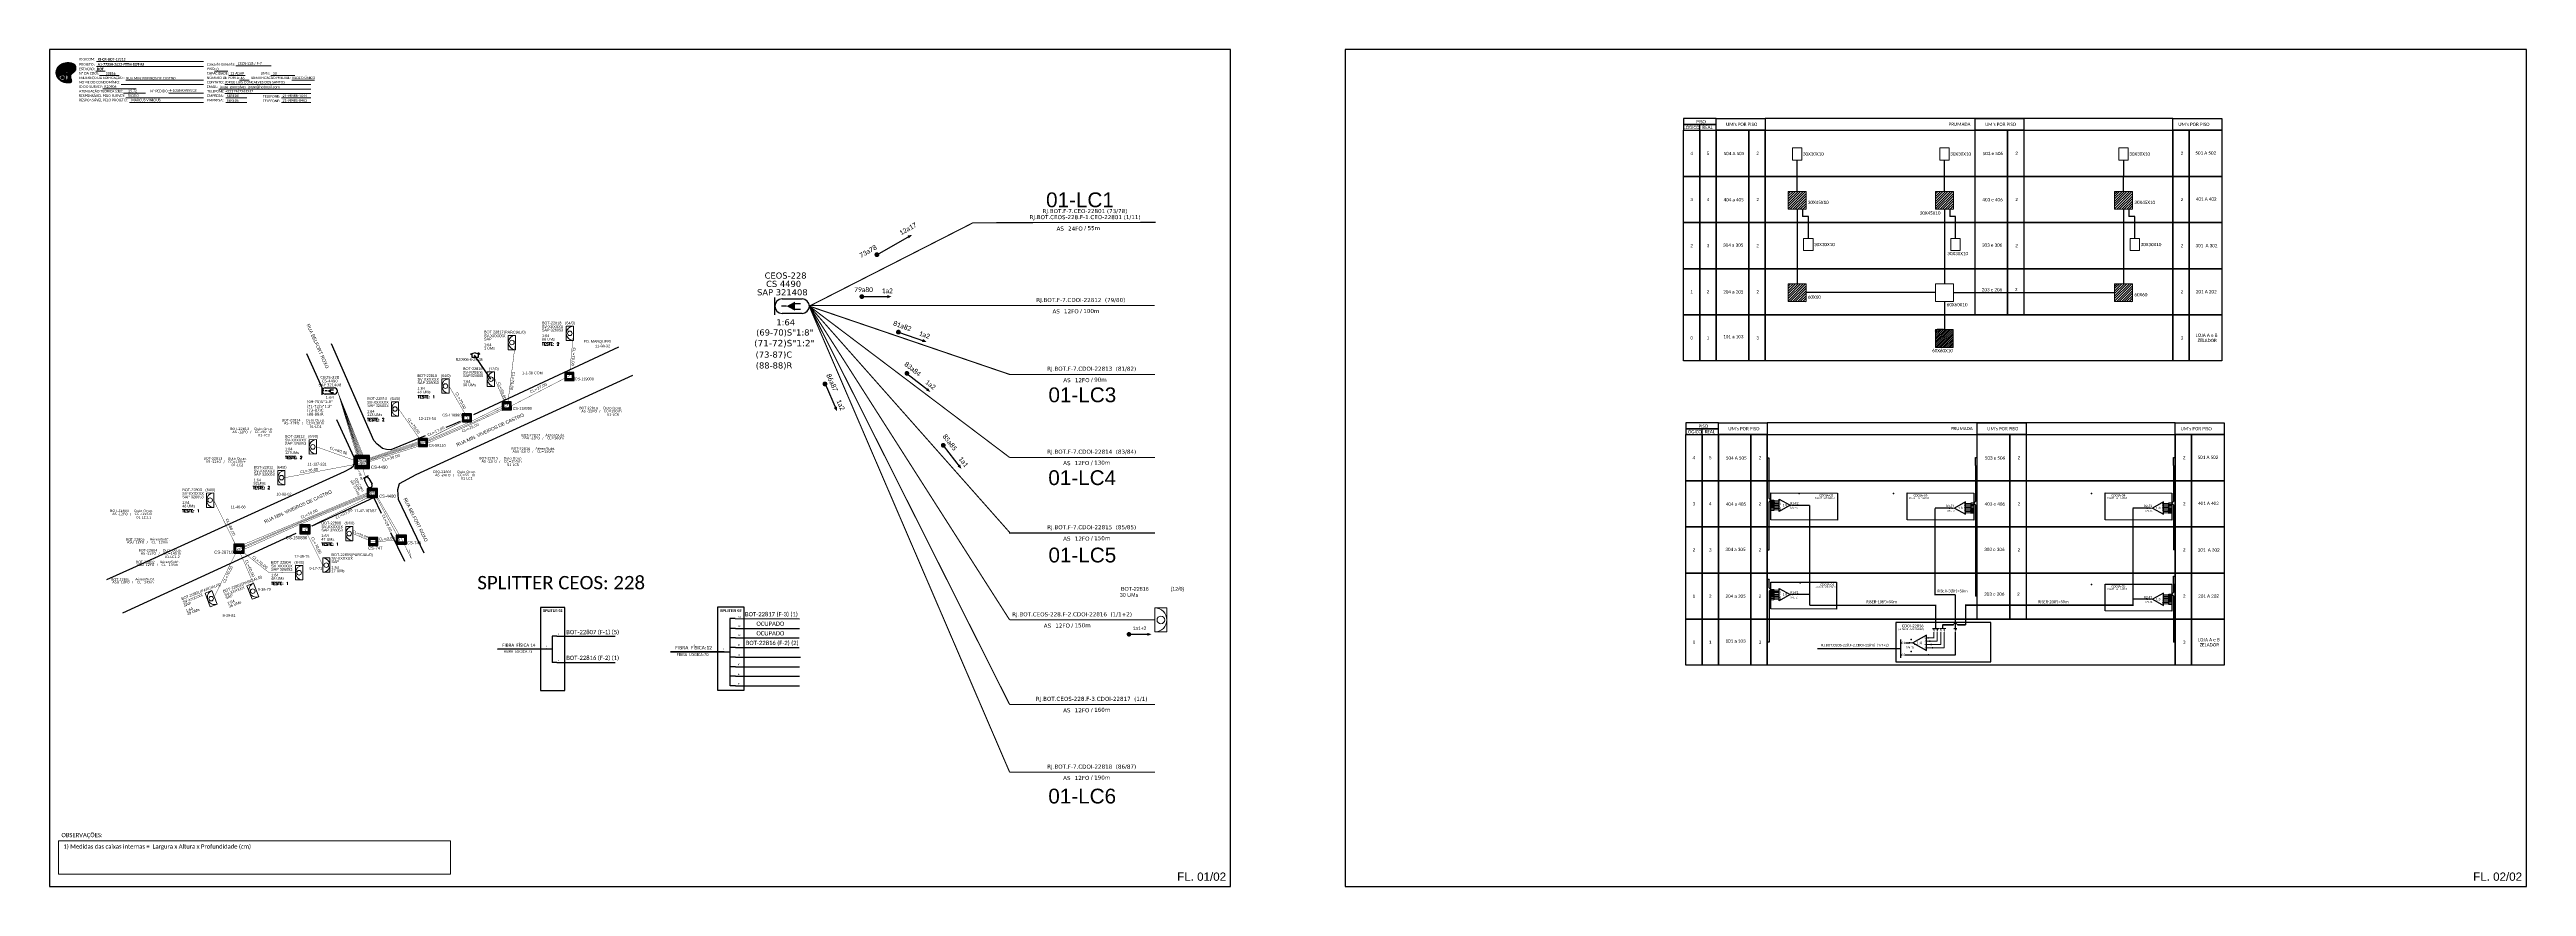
# Paper-space layout 'CDOI-22816' of a CAD drawing. Header units: inches. Extents: x 1 to 1759, y 3 to 597.
# The model-space entities are those that its viewports show. They can reach past a viewport. Long polylines and large blocks are cut down to what shows.
import ezdxf
from ezdxf.enums import TextEntityAlignment as Align

# ---------------------------------------------------------------- set-up
doc = ezdxf.new("R2010")
doc.units = ezdxf.units.IN
doc.header["$MEASUREMENT"] = 0
doc.linetypes.add('ARILSUPP', pattern=[2.98, 1.42, -0.71, 0.14, -0.71])
for name, color, linetype in [('10.1-Caixas Subterrâneas', 5, 'Continuous'), ('20.4-CEOS', 1, 'Continuous'), ('20.5-CEO', 1, 'Continuous'), ('CAP a instalar', 1, 'FENCELINE1'), ('CAP_A_INSTALAR', 1, 'Continuous'), ('CD a instalar', 1, 'Continuous'), ('CELULAS_GPON', 7, 'Continuous'), ('label_cabos', 7, 'Continuous'), ('LC1', 3, 'Continuous'), ('Legenda', 1, 'Continuous'), ('LOGRADOURO', 5, 'Continuous'), ('Meio Fio', 7, 'Continuous'), ('MUB', 252, 'Continuous'), ('SETA', 7, 'Continuous'), ('surveys', 7, 'Continuous'), ('surveys legendas', 7, 'Continuous'), ('texto', 255, 'Continuous'), ('UNIFILAR', 7, 'Continuous')]:
    doc.layers.add(name, color=color, linetype=linetype)
for name, color, linetype, lineweight in [("20.0-LEGENDA DOS CDO'S", 1, 'Continuous', 0), ('20.1-CDO_INTERIOR', 1, 'Continuous', 0), ('40.1-ETIQUETAS', 1, 'Continuous', 20)]:
    doc.layers.add(name, color=color, linetype=linetype, lineweight=lineweight)
doc.layers.add('EXTRA', color=50, linetype='Continuous', plot=False)
doc.styles.add('ARIAL', font='arial.ttf')
doc.styles.add('ROMANS', font='ROMANS.SHX', dxfattribs={"height": 2.5})
doc.styles.add('siredit', font='verdana.ttf')
doc.styles.add('WMF-Calibri0', font='calibri.ttf')
doc.styles.add('WMF-Calibri1', font='calibrib.ttf')
doc.linetypes.add('FENCELINE1', pattern='A,0.25,-0.1,[133,ltypeshp.shx,S=0.1,R=0,X=-0.1,Y=0],-0.1,1', length=1.45)

# ---------------------------------------------------------------- blocks, each defined once
blk = doc.blocks.new('*X2')
at = {"color": 0, "linetype": 'Continuous'}
for p, q in [((-1.25, 0.34099), (-0.49099, 1.1)), ((-1.25, 0.517767), (-0.667767, 1.1)), ((-1.25, 0.694544), (-0.844544, 1.1)), ((-1.25, 0.87132), (-1.02132, 1.1)), ((-1.25, 1.048097), (-1.198097, 1.1)), ((-1.25, 0.164214), (-0.8035, 0.610714)), ((-1.25, -0.012563), (-0.8035, 0.433937)), ((-1.25, -0.18934), (-0.8035, 0.25716)), ((-1.25, -0.366117), (-0.8035, 0.080383)), ((-0.789214, 0.625), (-0.314214, 1.1)), ((-0.612437, 0.625), (-0.137437, 1.1)), ((-0.43566, 0.625), (0.03934, 1.1)), ((-0.258883, 0.625), (0.216117, 1.1)), ((-0.082107, 0.625), (0.392893, 1.1)), ((0.09467, 0.625), (0.56967, 1.1)), ((0.271447, 0.625), (0.746447, 1.1)), ((0.448223, 0.625), (0.923223, 1.1)), ((0.625, 0.625), (1.1, 1.1)), ((0.801777, 0.625), (1.25, 1.073223)), ((0.8035, 0.449947), (1.25, 0.896447)), ((0.8035, 0.27317), (1.25, 0.71967)), ((0.8035, 0.096393), (1.25, 0.542893)), ((0.8035, -0.080383), (1.25, 0.366117)), ((0.8035, -0.25716), (1.25, 0.18934)), ((0.8035, -0.433937), (1.25, 0.012563)), ((-1.25, -0.542893), (-0.8035, -0.096393)), ((-1.25, -0.71967), (-0.8035, -0.27317)), ((-1.25, -0.896447), (-0.8035, -0.449947)), ((-1.25, -1.073223), (-0.801777, -0.625)), ((-1.1, -1.1), (-0.625, -0.625)), ((-0.923223, -1.1), (-0.448223, -0.625)), ((-0.746447, -1.1), (-0.271447, -0.625)), ((-0.56967, -1.1), (-0.09467, -0.625)), ((-0.392893, -1.1), (0.082107, -0.625)), ((-0.216117, -1.1), (0.258883, -0.625)), ((-0.03934, -1.1), (0.43566, -0.625)), ((0.137437, -1.1), (0.612437, -0.625)), ((0.314214, -1.1), (0.789214, -0.625)), ((0.49099, -1.1), (1.25, -0.34099)), ((0.667767, -1.1), (1.25, -0.517767)), ((0.8035, -0.610714), (1.25, -0.164214)), ((0.844544, -1.1), (1.25, -0.694544)), ((1.02132, -1.1), (1.25, -0.87132)), ((1.198097, -1.1), (1.25, -1.048097))]:
    blk.add_line(p, q, dxfattribs=at)
blk = doc.blocks.new('MANHOLE_MQ')
at = {"color": 0, "linetype": 'Continuous'}
for p, q in [((0.0000062, 0.0000057), (-0.0000063, 0.0000057)), ((-0.0000063, 0.0000057), (-0.0000063, -0.0000053)), ((-0.000004, 0.0000033), (0.000004, 0.0000033)), ((-0.000004, -0.0000029), (-0.000004, 0.0000033)), ((0.000004, 0.0000033), (0.000004, -0.0000029)), ((0.0000062, -0.0000053), (0.0000062, 0.0000057)), ((-0.0000063, -0.0000053), (0.0000062, -0.0000053)), ((0.000004, -0.0000029), (-0.000004, -0.0000029)), ((0.000004, -0.0000029), (0.000004, -0.0000029))]:
    blk.add_line(p, q, dxfattribs=at)
at = {"color": 0, "linetype": 'Continuous', "xscale": 5e-06, "yscale": 5e-06, "zscale": 1e-05}
blk.add_blockref('*X2', (0, 0.0000002), dxfattribs=at)
blk = doc.blocks.new('Teste  FTTH')
at = {"color": 0, "lineweight": 0, "style": 'ROMANS'}
for tag, p in [('TESTE', (-2.3, -0.29)), ('QTDE', (0.21, -0.29))]:
    blk.add_attdef(tag, p, '', height=0.48, dxfattribs=at)
for tag, p, flags in [('FID', (-2.23, -1.25), 1), ('FATOR', (-2.23, -2.03), 3), ('ID_ATIVIDADE', (-2.23, -2.72), 3)]:
    blk.add_attdef(tag, p, '', height=0.48, dxfattribs=dict(at, flags=flags))
blk = doc.blocks.new('Inst CB DT OCUP CFOA-SM-AS-80-TS-24')
at = {"layer": 'label_cabos', "color": 0, "style": 'siredit'}
for tag, flags, p in [('ID_ATIVIDADE', 3, (1.3, 2.7)), ('FATOR', 1, (11.6, 2.6))]:
    blk.add_attdef(tag, text='', height=1, rotation=359.69, dxfattribs=dict(at, flags=flags)).set_placement(p, align=Align.MIDDLE_CENTER)
for tag, p in [('DESTINO_CABO', (3.1, 1.3)), ('TIPO_CABO', (1.8, 0)), ('CABO', (4.7, -0.1)), ('/', (7.7, -0.1)), ('LANCE', (10.9, 0)), ('TIPO_CABO', (13.1, 1.2)), ('UND', (16, 0)), ('FID', (13.1, -1.4))]:
    blk.add_attdef(tag, text='', height=1, rotation=359.69, dxfattribs=at).set_placement(p, align=Align.MIDDLE_CENTER)
blk.add_attdef('QTDE', (12.4, -0.5), '', height=1, rotation=359.69, dxfattribs=at)
blk = doc.blocks.new('LEGENDA DOS CABOS')
at = {"layer": 'EXTRA', "style": 'siredit'}
for tag, p in [('ID', (4.6, 1)), ('XX', (9, 1))]:
    blk.add_attdef(tag, text='', height=0.48, rotation=359.69, dxfattribs=at).set_placement(p, align=Align.MIDDLE_CENTER)
at = {"layer": 'Legenda', "color": 7, "style": 'siredit'}
for tag, p in [('TIPO_CABO', (1.3, 0)), ('CABO', (4.7, -0.1)), ('/', (6.8, -0.1)), ('METROS', (10, -0.1))]:
    blk.add_attdef(tag, text='', height=0.8, rotation=359.69, dxfattribs=at).set_placement(p, align=Align.MIDDLE_CENTER)
blk = doc.blocks.new('*U15')
at = {"layer": '20.4-CEOS', "color": 7, "style": 'siredit'}
for tag, p in [('FIBRAS_SPLITTER', (0, 0)), ('FIBRAS_TOP_C', (0, -4.13)), ('RESERVA_FINAIS', (0, -5.46))]:
    blk.add_attdef(tag, p, '', height=1.01, dxfattribs=at)
for tag, p, flags in [('QTDE', (0, -9.4), 1), ('ID_ATIVIDADE', (0, -6.77), 3), ('FATOR', (0, -8.09), 1), ('FID', (0, -10.71), 1)]:
    blk.add_attdef(tag, p, '', height=1.01, dxfattribs=dict(at, flags=flags))
blk = doc.blocks.new('*U16')
at = {"layer": '20.4-CEOS', "color": 7, "style": 'siredit'}
blk.add_attdef('FIBRAS_SPLITTER', (0, 0), '', height=1.01, dxfattribs=at)
for tag, p, flags in [('QTDE', (0, -4.11), 1), ('ID_ATIVIDADE', (0, -1.48), 3), ('FATOR', (0, -2.79), 1), ('FID', (0, -5.42), 1)]:
    blk.add_attdef(tag, p, '', height=1.01, dxfattribs=dict(at, flags=flags))
blk = doc.blocks.new('ETIQUETA_RS5F')
at = {"layer": '40.1-ETIQUETAS', "color": 0, "style": 'siredit'}
blk.add_text('/', height=1.5, dxfattribs=at).set_placement((1.58, -1.95), align=Align.MIDDLE_RIGHT)
for tag, p in [('ETIQUETA_R_SECUNDARIA', (1.21, 2.1)), ('ETIQUETA_R_PRIMARIA', (1.21, 4.1)), ('F_ATIVAS/F_MORTAS', (1.14, -4.24))]:
    blk.add_attdef(tag, text='', height=1.5, dxfattribs=at).set_placement(p, align=Align.MIDDLE_CENTER)
for tag, p in [('TIPO_CABO', (-6.58, -2.12)), ('CAP_CABO', (0.4, -2.09))]:
    blk.add_attdef(tag, text='', height=1.5, dxfattribs=at).set_placement(p, align=Align.MIDDLE_RIGHT)
for tag, p in [('FUSÃO_1', (0.85, -8.39)), ('FUSÃO_2', (0.85, -10.6)), ('FUSÃO_3', (0.85, -12.93)), ('FUSÃO_4', (0.85, -15.14)), ('FUSÃO_5', (0.85, -17.16))]:
    blk.add_attdef(tag, text='', height=1.5, dxfattribs=at).set_placement(p, align=Align.CENTER)
blk.add_attdef('METROS', text='', height=1.5, dxfattribs=at).set_placement((2.14, -1.95), align=Align.MIDDLE_LEFT)
blk = doc.blocks.new('CDOI_INT')
at = {"layer": '20.1-CDO_INTERIOR', "color": 0, "lineweight": 18}
blk.add_lwpolyline([(4.25, -4.25), (4.25, 4.25), (0, 4.25), (0, -4.25)], close=True, dxfattribs=at)
blk.add_circle((2.12, 0), 1.36, dxfattribs=at)
blk.add_arc((0, 0), 4.25, 270, 90, dxfattribs=at)
at = {"layer": "20.0-LEGENDA DOS CDO'S", "color": 0, "style": 'ARIAL'}
for tag, p in [('CDO_N', (-0.08, 10.38)), ('SURVEY', (-0.08, 8.2)), ('SPLITER_1', (21.18, 10.38)), ('SPLITER_2', (21.19, 8.68)), ('SAP', (-0.08, 6.23)), ('1:XX', (5.94, -2.22)), ('UMS', (5.94, -4.24))]:
    blk.add_attdef(tag, p, '', height=1.36, dxfattribs=at)
blk.add_attdef('FIBRAS_UTILIZADAS', text='', height=1.36, dxfattribs=at).set_placement((15.34, 10.38), align=Align.CENTER)
blk = doc.blocks.new('*U23')
at = {"layer": '20.4-CEOS', "color": 7, "style": 'siredit'}
blk.add_attdef('FIBRAS_SPLITTER', (0, 0), '', height=1.01, dxfattribs=at)
for tag, p, flags in [('QTDE', (0, -4.11), 1), ('ID_ATIVIDADE', (0, -1.48), 3), ('FATOR', (0, -2.79), 1), ('FID', (0, -5.42), 1)]:
    blk.add_attdef(tag, p, '', height=1.01, dxfattribs=dict(at, flags=flags))
blk = doc.blocks.new('OI')
h = blk.add_hatch(color=40)
edge = h.paths.add_edge_path()
edge.add_spline(control_points=[(4.4, -0.7), (3.9, -1), (3.3, -1.5), (2.8, -2.6), (2.9, -3.5), (3.1, -4.3), (3.3, -4.9), (3.4, -5.4), (3.4, -5.9), (3.2, -6.4), (2.5, -6.6), (1.7, -6.6), (0.6, -6.7), (-0.6, -6.4), (-1.6, -6.1), (-2.8, -5.6), (-3.9, -4.8), (-4.9, -3.7), (-5.3, -2.6), (-5.6, -1.9), (-5.8, -1), (-5.7, 0.5), (-5.1, 2), (-4.1, 3), (-3.3, 3.6), (-2.4, 4.2), (-1.4, 4.4), (-0.6, 4.7), (0.8, 4.9), (2.2, 5), (3.8, 4.6), (4.7, 4.2), (5.4, 3.7), (5.8, 3), (6, 2.2), (6, 1.5), (5.7, 0.6), (5.3, 0.1), (4.9, -0.4), (4.5, -0.6), (4.4, -0.7)], knot_values=[0, 0, 0, 0, 1.60434, 2.417191, 3.427595, 4.282808, 4.776746, 5.304182, 5.888771, 6.258406, 6.858137, 7.79129, 8.986195, 10.124242, 11.187857, 12.242908, 13.953784, 15.414161, 16.515391, 17.349188, 17.675853, 19.552021, 21.515531, 22.568638, 23.63245, 24.621084, 25.782718, 26.745347, 27.142653, 29.870543, 31.004649, 31.921532, 32.709589, 33.801391, 34.042471, 35.192333, 35.971461, 36.628871, 37.254359, 37.836911, 37.836911, 37.836911, 37.836911], degree=3, periodic=0)
h.paths.add_polyline_path([(1.1, -0.9, -1), (0, -0.9, -1)], flags=16)
edge = h.paths.add_edge_path(flags=16)
edge.add_ellipse((0.6, -3.6), major_axis=(-0.02, 1.71), ratio=0.361305, start_angle=0, end_angle=360)
h.paths.add_polyline_path([(-0.4, -3.6, -1), (-3.8, -3.6, -1)], flags=16)
edge = h.paths.add_edge_path(flags=0)
edge.add_ellipse((-2.1, -3.6), major_axis=(0, 0.885), ratio=0.758294, start_angle=0, end_angle=360)
at = {"color": 40}
for centre, radius in [((-2.1, -3.6), 1.72), ((0.5, -0.9), 0.587)]:
    blk.add_circle(centre, radius, dxfattribs=at)
blk.add_ellipse((-2.1, -3.6), major_axis=(0, 0.885), ratio=0.758294, start_param=-3.141592653589792, end_param=3.141592653589792, dxfattribs=at)
blk.add_ellipse((0.6, -3.6), major_axis=(-0.02, 1.71), ratio=0.361305, dxfattribs=at)
at = {"color": 40, "start_tangent": (-0.800898, -0.598801), "end_tangent": (-0.800898, -0.598801)}
blk.add_spline([(4.4, -0.7), (3.2, -1.8), (2.9, -2.5), (2.9, -3.5), (3.1, -4.4), (3.3, -4.8), (3.4, -5.4), (3.4, -6), (3.2, -6.3), (2.7, -6.5), (1.7, -6.6), (0.5, -6.6), (-0.6, -6.4), (-1.6, -6.1), (-2.6, -5.7), (-3.9, -4.7), (-4.9, -3.6), (-5.4, -2.6), (-5.6, -1.8), (-5.7, -1.5), (-5.6, 0.4), (-4.8, 2.2), (-4.1, 3), (-3.3, 3.6), (-2.4, 4.1), (-1.3, 4.5), (-0.4, 4.7), (0, 4.8), (2.7, 4.8), (3.8, 4.5), (4.7, 4.2), (5.3, 3.7), (5.9, 2.7), (5.9, 2.5), (5.9, 1.3), (5.7, 0.6), (5.3, 0.1), (4.8, -0.4), (4.4, -0.7)], degree=3, dxfattribs=at)
blk = doc.blocks.new('A$C415C251F')
at = {"color": 3}
blk.add_point((0, 0), dxfattribs=at)
blk = doc.blocks.new('LEG_CDOIA8_C-SPLT_ESQ')
at = {"color": 3, "extrusion": (0, 0, -1), "xscale": -1, "zscale": -1}
blk.add_blockref('A$C415C251F', (0, 0), dxfattribs=at)
at = {"style": 'ARIAL', "flags": 4}
blk.add_attdef('SPLITAGEM', text='', height=1.5, dxfattribs=at).set_placement((18.6, -12.6), align=Align.CENTER)
at = {"color": 1, "style": 'WMF-Calibri0', "flags": 4}
blk.add_attdef('MODELO', text='', height=1.5, dxfattribs=at).set_placement((22.5, -4.5), align=Align.CENTER)
blk.add_attdef('CDO', (21.4, -2.6), '', height=2, dxfattribs=at)
blk = doc.blocks.new('SPLITTER_')
blk.add_point((0, 0))
at = {"style": 'ARIAL', "flags": 4}
blk.add_attdef('SPLT', (0, -3.3), '', height=1.5, dxfattribs=at)
blk = doc.blocks.new('SPLT_1-8_SC-APC_ESQ')
at = {"color": 3, "lineweight": 0}
for points in [[(2.4, -3), (0, -3)], [(2.4, -4), (0, -4)], [(2.4, -4.2), (0, -4.2)], [(2.4, -5.2), (0, -5.2)], [(2.4, -5.3), (0, -5.3)], [(2.4, -6.3), (0, -6.3)], [(2.4, -6.5), (0, -6.5)], [(2.4, -7.5), (0, -7.5)], [(2.4, -7.6), (0, -7.6)], [(2.4, -8.6), (0, -8.6)], [(2.4, -8.8), (0, -8.8)], [(2.4, -9.8), (0, -9.8)], [(2.4, -9.9), (0, -9.9)], [(2.4, -10.9), (0, -10.9)], [(2.4, -11.1), (0, -11.1)], [(2.4, -12.1), (0, -12.1)], [(2.4, -3), (2.4, -4)], [(2.4, -4.2), (2.4, -5.2)], [(2.4, -5.3), (2.4, -6.3)], [(2.4, -6.5), (2.4, -7.5)], [(2.4, -7.6), (2.4, -8.6)], [(2.4, -8.8), (2.4, -9.8)], [(2.4, -9.9), (2.4, -10.9)], [(2.4, -11.1), (2.4, -12.1)], [(3, -3.5), (7.4, -3.5)], [(7.4, -4.7), (3, -4.7)], [(7.4, -5.8), (3, -5.8)], [(7.4, -7), (3, -7)], [(7.4, -8.1), (3, -8.1)], [(7.4, -9.3), (3, -9.3)], [(7.4, -10.4), (3, -10.4)], [(7.4, -11.6), (3, -11.6)]]:
    blk.add_lwpolyline(points, dxfattribs=at)
for points in [[(3, -3.2), (2.4, -3.2), (2.4, -3.8), (3, -3.8)], [(3, -4.4), (2.4, -4.4), (2.4, -5), (3, -5)], [(3, -5.5), (2.4, -5.5), (2.4, -6.1), (3, -6.1)], [(3, -6.7), (2.4, -6.7), (2.4, -7.3), (3, -7.3)], [(3, -7.8), (2.4, -7.8), (2.4, -8.4), (3, -8.4)], [(3, -9), (2.4, -9), (2.4, -9.6), (3, -9.6)], [(3, -10.1), (2.4, -10.1), (2.4, -10.7), (3, -10.7)], [(3, -11.3), (2.4, -11.3), (2.4, -11.9), (3, -11.9)]]:
    blk.add_lwpolyline(points, close=True, dxfattribs=at)
at = {"color": 1}
blk.add_lwpolyline([(7.4, -2.1), (17, -7.5), (7.4, -13), (7.4, -2.1)], dxfattribs=at)
at = {"color": 1, "lineweight": 0}
blk.add_lwpolyline([(17, -7.5), (19.3, -7.5)], dxfattribs=at)
at = {"color": 1, "style": 'ARIAL'}
for s, height, p in [('S2', 0.75, (7.6, -5)), ('S3', 0.75, (7.6, -6.2)), ('S4', 0.75, (7.6, -7.4)), ('S5', 0.75, (7.5, -8.6)), ('S6', 0.75, (7.6, -9.7)), ('S7', 0.75, (7.6, -10.8)), ('S8', 0.75, (7.6, -11.9)), ('S1', 0.75, (7.7, -3.8)), ('1:8', 2, (10.5, -8.4))]:
    blk.add_text(s, height=height, dxfattribs=at).set_placement(p)
blk = doc.blocks.new('SPLT_1-8_SC-APC')
at = {"color": 1, "lineweight": 0}
blk.add_lwpolyline([(-17, -7.5), (-19.3, -7.5)], dxfattribs=at)
at = {"color": 1}
blk.add_lwpolyline([(-7.4, -2.1), (-17, -7.5), (-7.4, -13), (-7.4, -2.1)], dxfattribs=at)
at = {"color": 3, "lineweight": 0}
for points in [[(-3, -3.5), (-7.4, -3.5)], [(-7.4, -4.7), (-3, -4.7)], [(-7.4, -5.8), (-3, -5.8)], [(-7.4, -7), (-3, -7)], [(-7.4, -8.1), (-3, -8.1)], [(-7.4, -9.3), (-3, -9.3)], [(-7.4, -10.4), (-3, -10.4)], [(-7.4, -11.6), (-3, -11.6)], [(-2.4, -3), (-2.4, -4)], [(-2.4, -3), (0, -3)], [(-2.4, -4), (0, -4)], [(-2.4, -4.2), (-2.4, -5.2)], [(-2.4, -4.2), (0, -4.2)], [(-2.4, -5.2), (0, -5.2)], [(-2.4, -5.3), (-2.4, -6.3)], [(-2.4, -5.3), (0, -5.3)], [(-2.4, -6.3), (0, -6.3)], [(-2.4, -6.5), (-2.4, -7.5)], [(-2.4, -6.5), (0, -6.5)], [(-2.4, -7.5), (0, -7.5)], [(-2.4, -7.6), (-2.4, -8.6)], [(-2.4, -7.6), (0, -7.6)], [(-2.4, -8.6), (0, -8.6)], [(-2.4, -8.8), (-2.4, -9.8)], [(-2.4, -8.8), (0, -8.8)], [(-2.4, -9.8), (0, -9.8)], [(-2.4, -9.9), (-2.4, -10.9)], [(-2.4, -9.9), (0, -9.9)], [(-2.4, -10.9), (0, -10.9)], [(-2.4, -11.1), (-2.4, -12.1)], [(-2.4, -11.1), (0, -11.1)], [(-2.4, -12.1), (0, -12.1)]]:
    blk.add_lwpolyline(points, dxfattribs=at)
for points in [[(-3, -3.2), (-2.4, -3.2), (-2.4, -3.8), (-3, -3.8)], [(-3, -4.4), (-2.4, -4.4), (-2.4, -5), (-3, -5)], [(-3, -5.5), (-2.4, -5.5), (-2.4, -6.1), (-3, -6.1)], [(-3, -6.7), (-2.4, -6.7), (-2.4, -7.3), (-3, -7.3)], [(-3, -7.8), (-2.4, -7.8), (-2.4, -8.4), (-3, -8.4)], [(-3, -9), (-2.4, -9), (-2.4, -9.6), (-3, -9.6)], [(-3, -10.1), (-2.4, -10.1), (-2.4, -10.7), (-3, -10.7)], [(-3, -11.3), (-2.4, -11.3), (-2.4, -11.9), (-3, -11.9)]]:
    blk.add_lwpolyline(points, close=True, dxfattribs=at)
at = {"color": 1, "style": 'ARIAL'}
for s, height, p in [('1:8', 2, (-13.9, -8.4)), ('S1', 0.75, (-8.7, -3.8)), ('S2', 0.75, (-8.7, -5)), ('S3', 0.75, (-8.7, -6.2)), ('S4', 0.75, (-8.7, -7.4)), ('S5', 0.75, (-8.7, -8.6)), ('S6', 0.75, (-8.7, -9.7)), ('S7', 0.75, (-8.7, -10.8)), ('S8', 0.75, (-8.7, -11.9))]:
    blk.add_text(s, height=height, dxfattribs=at).set_placement(p)
blk = doc.blocks.new('SPLT_1-4_DIV_DIR')
h = blk.add_hatch(color=3)
h.dxf.hatch_style = 1
edge = h.paths.add_edge_path()
edge.add_arc((13.3, 3.5), 0.242, 0, 360)
h = blk.add_hatch(color=3)
h.dxf.hatch_style = 1
edge = h.paths.add_edge_path()
edge.add_arc((14.3, 1.2), 0.242, 0, 360)
h = blk.add_hatch(color=3)
h.dxf.hatch_style = 1
edge = h.paths.add_edge_path()
edge.add_arc((15.3, -1.1), 0.242, 0, 360)
h = blk.add_hatch(color=3)
h.dxf.hatch_style = 1
edge = h.paths.add_edge_path()
edge.add_arc((16.3, -3.4), 0.242, 0, 360)
at = {"color": 1, "lineweight": 0}
blk.add_lwpolyline([(2.2, 0), (0, 0)], dxfattribs=at)
at = {"color": 1}
blk.add_lwpolyline([(11.9, 5.4), (2.2, 0), (11.9, -5.4), (11.9, 5.4)], dxfattribs=at)
at = {"color": 7, "lineweight": 0}
for points in [[(13.3, 3.5), (11.9, 3.5)], [(11.9, 1.2), (14.3, 1.2)], [(11.9, -1.1), (15.3, -1.1)], [(11.9, -3.4), (16.3, -3.4)]]:
    blk.add_lwpolyline(points, dxfattribs=at)
at = {"color": 3}
for centre in [(13.3, 3.5), (14.3, 1.2), (15.3, -1.1), (16.3, -3.4)]:
    blk.add_circle(centre, 0.242, dxfattribs=at)
at = {"color": 1, "style": 'ARIAL'}
for s, height, p in [('1:4', 2, (4.9, -0.9)), ('S1', 0.75, (10.5, 3.1)), ('S2', 0.75, (10.5, 0.8)), ('S3', 0.75, (10.5, -1.5)), ('S4', 0.75, (10.5, -3.8))]:
    blk.add_text(s, height=height, dxfattribs=at).set_placement(p)
blk = doc.blocks.new('SURVEY_SURVEY')
for p, q in [((0.0000004, 0.0000149), (-0.0000036, 0.0000138)), ((-0.0000036, 0.0000138), (-0.0000023, 0.0000138)), ((-0.0000023, 0.000011), (-0.0000023, 0.0000138)), ((0.000003, 0.000011), (-0.0000023, 0.000011)), ((0.0000004, 0.0000149), (0.0000043, 0.0000138)), ((0.000003, 0.0000151), (0.0000034, 0.0000151)), ((0.000003, 0.0000142), (0.000003, 0.0000151)), ((0.0000043, 0.0000138), (0.000003, 0.0000138)), ((0.000003, 0.0000138), (0.000003, 0.000011)), ((0.0000034, 0.0000151), (0.0000034, 0.0000141))]:
    blk.add_line(p, q)

msp = doc.modelspace()

# ---------------------------------------------------------------- hatches: boundary and pattern name
h = msp.add_hatch()
h.set_pattern_fill('ANSI31', color=1, scale=10, style=0)
h.set_pattern_definition([(45, (-74.5081, 309.0418), (-0.8838835, 0.8838835), [])])
h.paths.add_polyline_path([(2166.8, 564.8), (2179.4, 564.8), (2179.4, 577.4), (2166.8, 577.4)])
h = msp.add_hatch()
h.set_pattern_fill('ANSI31', color=1, scale=10, style=0)
h.set_pattern_definition([(45, (30.0734, 309.0418), (-0.8838835, 0.8838835), [])])
h.paths.add_polyline_path([(2271.3, 564.8), (2284, 564.8), (2284, 577.4), (2271.3, 577.4)])
h = msp.add_hatch()
h.set_pattern_fill('ANSI31', color=1, scale=10, style=0)
h.set_pattern_definition([(45, (157.2348, 309.0418), (-0.8838835, 0.8838835), [])])
h.paths.add_polyline_path([(2398.5, 564.8), (2411.1, 564.8), (2411.1, 577.4), (2398.5, 577.4)])
h = msp.add_hatch()
h.set_pattern_fill('ANSI31', color=1, scale=10, style=0)
h.set_pattern_definition([(45, (-74.5081, 243.5543), (-0.8838835, 0.8838835), [])])
h.paths.add_polyline_path([(2166.8, 499.3), (2179.4, 499.3), (2179.4, 511.9), (2166.8, 511.9)])
h = msp.add_hatch()
h.set_pattern_fill('ANSI31', color=1, scale=10, style=0)
h.set_pattern_definition([(45, (157.2348, 243.5543), (-0.8838835, 0.8838835), [])])
h.paths.add_polyline_path([(2398.5, 499.3), (2411.1, 499.3), (2411.1, 511.9), (2398.5, 511.9)])
h = msp.add_hatch()
h.set_pattern_fill('ANSI31', color=1, scale=7.526522, style=0)
h.set_pattern_definition([(45, (2048.3456, 152.3153), (-0.6652568, 0.6652568), [])])
h.paths.add_polyline_path([(2283.8, 479.4), (2271.2, 479.4), (2271.2, 466.7), (2283.8, 466.7)])
h.paths.add_polyline_path([(2273.8, 471), (2281.7, 471), (2281.7, 475.1), (2273.8, 475.1)], flags=24)
h = msp.add_hatch(color=3)
h.dxf.hatch_style = 1
edge = h.paths.add_edge_path()
edge.add_arc((2169.9, 354.6), 0.205, 0, 360)
h = msp.add_hatch(color=3)
h.dxf.hatch_style = 1
edge = h.paths.add_edge_path()
edge.add_arc((2283.1, 352.6), 0.205, 0, 360)
h = msp.add_hatch(color=3)
h.dxf.hatch_style = 1
edge = h.paths.add_edge_path()
edge.add_arc((2423.6, 352.6), 0.205, 0, 360)
h = msp.add_hatch(color=3)
h.dxf.hatch_style = 1
edge = h.paths.add_edge_path()
edge.add_arc((2169.9, 291.3), 0.205, 0, 360)
h = msp.add_hatch(color=3)
h.dxf.hatch_style = 1
edge = h.paths.add_edge_path()
edge.add_arc((2423.6, 288), 0.205, 0, 360)
h = msp.add_hatch(color=3)
h.dxf.hatch_style = 1
edge = h.paths.add_edge_path()
edge.add_arc((2252.9, 257), 0.256, 0, 360)
h = msp.add_hatch(color=3)
h.dxf.hatch_style = 1
edge = h.paths.add_edge_path()
edge.add_arc((2266.3, 248.5), 0.242, 0, 360)

# ---------------------------------------------------------------- linework, layer by layer
msp.add_line((2276.9, 479.4), (2272.4, 479.4))
at = {"color": 5}
for p, q in [((2181.9, 354.6), (2169.9, 354.6)), ((2181.9, 291.3), (2169.9, 291.3))]:
    msp.add_line(p, q, dxfattribs=at)
at = {"color": 3}
msp.add_line((2283.1, 352.6), (2271, 352.6), dxfattribs=at)
at = {"color": 6}
for p, q in [((2423.6, 352.6), (2411.5, 352.6)), ((2423.6, 288), (2411.5, 288))]:
    msp.add_line(p, q, dxfattribs=at)
at = {"color": 1, "linetype": 'Continuous', "lineweight": 60}
msp.add_line((1285.4, 252.7), (1250.6, 252.6), dxfattribs=at)
at = {"color": 7, "linetype": 'Continuous'}
for p, q in [((1285.4, 252.7), (1289, 252.7)), ((1292.7, 261.7), (1289.2, 261.7)), ((1289.2, 261.7), (1289.2, 243.1)), ((1292.7, 243.1), (1289.2, 243.1))]:
    msp.add_line(p, q, dxfattribs=at)
at = {"color": 10, "linetype": 'Continuous'}
for p, q in [((1292.7, 261.7), (1334.1, 261.7)), ((1292.7, 243.1), (1334.1, 243.1))]:
    msp.add_line(p, q, dxfattribs=at)
at = {"color": 0, "lineweight": 0}
for p, q in [((938.9, 116.5), (1217.2, 116.5)), ((938.9, 92.8), (938.9, 116.5)), ((1217.2, 116.5), (1217.2, 92.8)), ((1217.2, 92.8), (938.9, 92.8))]:
    msp.add_line(p, q, dxfattribs=at)
for points in [[(932.4, 84.1), (1770.9, 84.1), (1770.9, 678.1), (932.4, 678.1), (932.4, 84.1)], [(1852.3, 84.1), (2690.9, 84.1), (2690.9, 678.1), (1852.3, 678.1), (1852.3, 84.1)], [(2104, 620.9), (2104, 625)], [(2150.3, 620.9), (2439.9, 620.9), (2439.9, 629.1), (2150.3, 629.1), (2150.3, 629.1), (2150.3, 625)], [(2439.9, 620.9), (2439.9, 629.1)], [(2105.6, 404.8), (2105.6, 408.9)], [(2151.9, 404.8), (2441.5, 404.8), (2441.5, 413.1), (2151.9, 413.1), (2151.9, 413.1), (2151.9, 408.9)], [(2151.9, 323), (2153.2, 323)]]:
    msp.add_lwpolyline(points)
at = {"color": 7, "lineweight": 0}
for points in [[(965.9, 669.6), (1041.8, 669.6)], [(965.3, 662.8), (971.9, 662.8)], [(965.9, 666), (1041.8, 666)], [(968, 659.7), (981.9, 659.7)], [(983.2, 653.3), (1041.8, 653.3)], [(986.6, 656.5), (1041.8, 656.5)], [(1049.6, 662.8), (1059.1, 662.8)], [(1056.8, 653.3), (1118, 653.3)], [(1059.7, 659.7), (1071.3, 659.7)], [(1064.7, 666.5), (1089.8, 666.5)], [(1067.3, 656.5), (1074.2, 656.5)], [(1089.6, 659.7), (1106.5, 659.7)], [(1104.4, 656.5), (1120.6, 656.5)], [(970.3, 650.3), (993.9, 650.3)], [(984.9, 647.3), (1000.5, 647.3)], [(986.6, 643.8), (1041.8, 643.8)], [(989.1, 640.5), (1041.8, 640.5)], [(1017.2, 647.3), (1041.7, 647.3)], [(1017.7, 647.3), (1041.8, 647.3)], [(1052.7, 650.1), (1118, 650.1)], [(1057, 646.9), (1118, 646.9)], [(1057.6, 643.8), (1072.4, 643.8)], [(1057.6, 640.5), (1072.4, 640.5)], [(1097.2, 643.8), (1118, 643.8)], [(1097.2, 640.5), (1118, 640.5)]]:
    msp.add_lwpolyline(points, dxfattribs=at)
at = {"color": 0}
for points in [[(2092.4, 625), (2115.6, 625), (2115.6, 629.1), (2092.4, 629.1)], [(2092.4, 620.9), (2115.6, 620.9), (2115.6, 625), (2092.4, 625)], [(2094, 408.9), (2117.2, 408.9), (2117.2, 413.1), (2094, 413.1)], [(2094, 404.8), (2117.2, 404.8), (2117.2, 408.9), (2094, 408.9)]]:
    msp.add_lwpolyline(points, close=True, dxfattribs=at)
for points in [[(2092.4, 620.9), (2104, 620.9), (2104, 588.1), (2092.4, 588.1)], [(2104, 620.9), (2115.6, 620.9), (2115.6, 588.1), (2104, 588.1)], [(2115.6, 620.9), (2138.7, 620.9), (2138.7, 588.1), (2115.6, 588.1)], [(2138.7, 620.9), (2150.3, 620.9), (2150.3, 588.1), (2138.7, 588.1)], [(2150.3, 620.9), (2439.9, 620.9), (2439.9, 588.1), (2150.3, 588.1)], [(2299.4, 620.9), (2322.5, 620.9), (2322.5, 588.1), (2299.4, 588.1)], [(2322.5, 620.9), (2334.1, 620.9), (2334.1, 588.1), (2322.5, 588.1)], [(2439.9, 629.1), (2474.6, 629.1), (2474.6, 620.9), (2439.9, 620.9)], [(2439.9, 620.9), (2451.5, 620.9), (2451.5, 588.1), (2439.9, 588.1)], [(2451.5, 620.9), (2474.6, 620.9), (2474.6, 588.1), (2451.5, 588.1)], [(2092.4, 588.1), (2104, 588.1), (2104, 555.4), (2092.4, 555.4)], [(2104, 588.1), (2115.6, 588.1), (2115.6, 555.4), (2104, 555.4)], [(2115.6, 588.1), (2138.7, 588.1), (2138.7, 555.4), (2115.6, 555.4)], [(2138.7, 588.1), (2150.3, 588.1), (2150.3, 555.4), (2138.7, 555.4)], [(2150.3, 588.1), (2439.9, 588.1), (2439.9, 555.4), (2150.3, 555.4)], [(2299.4, 588.1), (2322.5, 588.1), (2322.5, 555.4), (2299.4, 555.4)], [(2322.5, 588.1), (2334.1, 588.1), (2334.1, 555.4), (2322.5, 555.4)], [(2439.9, 588.1), (2451.5, 588.1), (2451.5, 555.4), (2439.9, 555.4)], [(2451.5, 588.1), (2474.6, 588.1), (2474.6, 555.4), (2451.5, 555.4)], [(2092.4, 555.4), (2104, 555.4), (2104, 522.6), (2092.4, 522.6)], [(2104, 555.4), (2115.6, 555.4), (2115.6, 522.6), (2104, 522.6)], [(2115.6, 555.4), (2138.7, 555.4), (2138.7, 522.6), (2115.6, 522.6)], [(2138.7, 555.4), (2150.3, 555.4), (2150.3, 522.6), (2138.7, 522.6)], [(2150.3, 555.4), (2439.9, 555.4), (2439.9, 522.6), (2150.3, 522.6)], [(2299.4, 555.4), (2322.5, 555.4), (2322.5, 522.6), (2299.4, 522.6)], [(2322.5, 555.4), (2334.1, 555.4), (2334.1, 522.6), (2322.5, 522.6)], [(2439.9, 555.4), (2451.5, 555.4), (2451.5, 522.6), (2439.9, 522.6)], [(2451.5, 555.4), (2474.6, 555.4), (2474.6, 522.6), (2451.5, 522.6)], [(2092.4, 522.6), (2104, 522.6), (2104, 489.9), (2092.4, 489.9)], [(2104, 522.6), (2115.6, 522.6), (2115.6, 489.9), (2104, 489.9)], [(2115.6, 522.6), (2138.7, 522.6), (2138.7, 489.9), (2115.6, 489.9)], [(2138.7, 522.6), (2150.3, 522.6), (2150.3, 489.9), (2138.7, 489.9)], [(2150.3, 522.6), (2439.9, 522.6), (2439.9, 489.9), (2150.3, 489.9)], [(2299.4, 522.6), (2322.5, 522.6), (2322.5, 489.9), (2299.4, 489.9)], [(2322.5, 522.6), (2334.1, 522.6), (2334.1, 489.9), (2322.5, 489.9)], [(2439.9, 522.6), (2451.5, 522.6), (2451.5, 489.9), (2439.9, 489.9)], [(2451.5, 522.6), (2474.6, 522.6), (2474.6, 489.9), (2451.5, 489.9)], [(2092.4, 489.9), (2104, 489.9), (2104, 457.1), (2092.4, 457.1)], [(2104, 489.9), (2115.6, 489.9), (2115.6, 457.1), (2104, 457.1)], [(2115.6, 489.9), (2138.7, 489.9), (2138.7, 457.1), (2115.6, 457.1)], [(2138.7, 489.9), (2150.3, 489.9), (2150.3, 457.1), (2138.7, 457.1)], [(2150.3, 489.9), (2439.9, 489.9), (2439.9, 457.1), (2150.3, 457.1)], [(2439.9, 489.9), (2451.5, 489.9), (2451.5, 457.1), (2439.9, 457.1)], [(2451.5, 489.9), (2474.6, 489.9), (2474.6, 457.1), (2451.5, 457.1)], [(2094, 404.8), (2105.6, 404.8), (2105.6, 372.1), (2094, 372.1)], [(2105.6, 404.8), (2117.2, 404.8), (2117.2, 372.1), (2105.6, 372.1)], [(2117.2, 404.8), (2140.3, 404.8), (2140.3, 372.1), (2117.2, 372.1)], [(2140.3, 404.8), (2151.9, 404.8), (2151.9, 372.1), (2140.3, 372.1)], [(2151.9, 404.8), (2441.5, 404.8), (2441.5, 372.1), (2151.9, 372.1)], [(2301, 404.8), (2324.1, 404.8), (2324.1, 372.1), (2301, 372.1)], [(2324.1, 404.8), (2335.7, 404.8), (2335.7, 372.1), (2324.1, 372.1)], [(2441.5, 413.1), (2476.2, 413.1), (2476.2, 404.8), (2441.5, 404.8)], [(2441.5, 404.8), (2453.1, 404.8), (2453.1, 372.1), (2441.5, 372.1)], [(2453.1, 404.8), (2476.2, 404.8), (2476.2, 372.1), (2453.1, 372.1)], [(2094, 372.1), (2105.6, 372.1), (2105.6, 339.3), (2094, 339.3)], [(2105.6, 372.1), (2117.2, 372.1), (2117.2, 339.3), (2105.6, 339.3)], [(2117.2, 372.1), (2140.3, 372.1), (2140.3, 339.3), (2117.2, 339.3)], [(2140.3, 372.1), (2151.9, 372.1), (2151.9, 339.3), (2140.3, 339.3)], [(2151.9, 372.1), (2441.5, 372.1), (2441.5, 339.3), (2151.9, 339.3)], [(2301, 372.1), (2324.1, 372.1), (2324.1, 339.3), (2301, 339.3)], [(2324.1, 372.1), (2335.7, 372.1), (2335.7, 339.3), (2324.1, 339.3)], [(2441.5, 372.1), (2453.1, 372.1), (2453.1, 339.3), (2441.5, 339.3)], [(2453.1, 372.1), (2476.2, 372.1), (2476.2, 339.3), (2453.1, 339.3)], [(2094, 339.3), (2105.6, 339.3), (2105.6, 306.6), (2094, 306.6)], [(2105.6, 339.3), (2117.2, 339.3), (2117.2, 306.6), (2105.6, 306.6)], [(2117.2, 339.3), (2140.3, 339.3), (2140.3, 306.6), (2117.2, 306.6)], [(2140.3, 339.3), (2151.9, 339.3), (2151.9, 306.6), (2140.3, 306.6)], [(2151.9, 339.3), (2441.5, 339.3), (2441.5, 306.6), (2151.9, 306.6)], [(2301, 339.3), (2324.1, 339.3), (2324.1, 306.6), (2301, 306.6)], [(2324.1, 339.3), (2335.7, 339.3), (2335.7, 306.6), (2324.1, 306.6)], [(2441.5, 339.3), (2453.1, 339.3), (2453.1, 306.6), (2441.5, 306.6)], [(2453.1, 339.3), (2476.2, 339.3), (2476.2, 306.6), (2453.1, 306.6)], [(2094, 306.6), (2105.6, 306.6), (2105.6, 273.9), (2094, 273.9)], [(2105.6, 306.6), (2117.2, 306.6), (2117.2, 273.9), (2105.6, 273.9)], [(2117.2, 306.6), (2140.3, 306.6), (2140.3, 273.9), (2117.2, 273.9)], [(2140.3, 306.6), (2151.9, 306.6), (2151.9, 273.9), (2140.3, 273.9)], [(2151.9, 306.6), (2441.5, 306.6), (2441.5, 273.9), (2151.9, 273.9)], [(2301, 306.6), (2324.1, 306.6), (2324.1, 273.9), (2301, 273.9)], [(2324.1, 306.6), (2335.7, 306.6), (2335.7, 273.9), (2324.1, 273.9)], [(2441.5, 306.6), (2453.1, 306.6), (2453.1, 273.9), (2441.5, 273.9)], [(2453.1, 306.6), (2476.2, 306.6), (2476.2, 273.9), (2453.1, 273.9)], [(2094, 273.9), (2105.6, 273.9), (2105.6, 241.1), (2094, 241.1)], [(2105.6, 273.9), (2117.2, 273.9), (2117.2, 241.1), (2105.6, 241.1)], [(2117.2, 273.9), (2140.3, 273.9), (2140.3, 241.1), (2117.2, 241.1)], [(2140.3, 273.9), (2151.9, 273.9), (2151.9, 241.1), (2140.3, 241.1)], [(2151.9, 273.9), (2441.5, 273.9), (2441.5, 241.1), (2151.9, 241.1)], [(2441.5, 273.9), (2453.1, 273.9), (2453.1, 241.1), (2441.5, 241.1)], [(2453.1, 273.9), (2476.2, 273.9), (2476.2, 241.1), (2453.1, 241.1)]]:
    msp.add_lwpolyline(points, close=True)
at = {"color": 0, "lineweight": 0}
for points in [[(2169.8, 608.3), (2176.4, 608.3), (2176.4, 599.7), (2169.8, 599.7)], [(2274.4, 608.3), (2281, 608.3), (2281, 599.7), (2274.4, 599.7)], [(2401.5, 608.3), (2408.2, 608.3), (2408.2, 599.7), (2401.5, 599.7)], [(2177.7, 544), (2184.4, 544), (2184.4, 535.4), (2177.7, 535.4)], [(2282.3, 544), (2288.9, 544), (2288.9, 535.4), (2282.3, 535.4)], [(2409.5, 544), (2416.1, 544), (2416.1, 535.4), (2409.5, 535.4)], [(2271.3, 511.9), (2284, 511.9), (2284, 499.3), (2271.3, 499.3)]]:
    msp.add_lwpolyline(points, close=True, dxfattribs=at)
at = {"color": 3}
for points in [[(2173.1, 577.4), (2173.1, 599.7)], [(2277.7, 577.4), (2277.7, 599.7)], [(2404.8, 577.4), (2404.9, 599.7)], [(2173.1, 564.8), (2173.1, 511.9)], [(2176.9, 564.8), (2176.9, 559.6)], [(2277.7, 564.8), (2277.7, 511.9)], [(2281.5, 564.8), (2281.5, 559.6)], [(2404.8, 564.8), (2404.8, 511.9)], [(2408.6, 564.8), (2408.6, 559.6)], [(2181.1, 544), (2181.1, 559.6), (2176.9, 559.6)], [(2285.6, 544), (2285.6, 559.6), (2281.5, 559.6)], [(2412.8, 544), (2412.8, 559.6), (2408.6, 559.6)], [(2271.3, 505.6), (2179.4, 505.6)], [(2277.7, 499.3), (2277.7, 479.4)], [(2284, 505.6), (2398.5, 505.6)], [(2153.2, 359.4), (2153.2, 388.2), (2151.9, 388.2)], [(2299.7, 383), (2299.7, 388.5), (2301, 388.5)], [(2440.2, 383), (2440.2, 388.5), (2441.5, 388.5)], [(2299.7, 383), (2299.7, 376.9)], [(2299.7, 376.9), (2299.7, 357.4)], [(2440.2, 383), (2440.2, 376.9)], [(2440.2, 376.9), (2440.2, 357.4)], [(2153.2, 357), (2154.5, 358.2), (2153.2, 359.4)], [(2153.2, 323), (2153.2, 357)], [(2299.7, 357.4), (2298.5, 356.2), (2299.7, 355.1)], [(2299.7, 355.1), (2299.7, 290.2)], [(2440.2, 357.4), (2439, 356.2), (2440.2, 355.1)], [(2440.2, 355.1), (2440.2, 323)], [(2441.5, 323), (2440.2, 323)], [(2153.2, 302.1), (2151.9, 302.1)], [(2153.2, 296.2), (2153.2, 302.1)], [(2153.2, 302.1), (2153.2, 301.7)], [(2440.2, 298.9), (2440.2, 304.3), (2441.5, 304.3)], [(2153.2, 293.7), (2153.2, 257.5), (2151.9, 257.5)], [(2153.2, 293.7), (2154.5, 294.9), (2153.2, 296.2)], [(2301, 290.2), (2299.7, 290.2)], [(2440.2, 292.8), (2439, 291.6), (2440.2, 290.5)], [(2440.2, 298.9), (2440.2, 292.8)], [(2440.2, 290.5), (2440.2, 257.5)], [(2266.3, 248.5), (2285.4, 248.5), (2285.4, 264.9)], [(2284.3, 267.3), (2286.4, 267.3)], [(2285.4, 267.3), (2285.4, 266.1)], [(2246.8, 257), (2247.5, 257)], [(2249.9, 257), (2252.9, 257), (2252.9, 257)], [(2441.5, 257.5), (2440.2, 257.5)]]:
    msp.add_lwpolyline(points, dxfattribs=at)
at = {"color": 1, "lineweight": 0}
for points in [[(2166.8, 577.4), (2179.4, 577.4), (2179.4, 564.8), (2166.8, 564.8)], [(2271.3, 577.4), (2284, 577.4), (2284, 564.8), (2271.3, 564.8)], [(2398.5, 577.4), (2411.1, 577.4), (2411.1, 564.8), (2398.5, 564.8)], [(2166.8, 511.9), (2179.4, 511.9), (2179.4, 499.3), (2166.8, 499.3)], [(2398.5, 511.9), (2411.1, 511.9), (2411.1, 499.3), (2398.5, 499.3)], [(2271.2, 479.4), (2283.8, 479.4), (2283.8, 466.7), (2271.2, 466.7)]]:
    msp.add_lwpolyline(points, close=True, dxfattribs=at)
at = {"color": 7, "const_width": 1.7}
for points in [[(1519.1, 532.1, 1), (1520.6, 533, 1)], [(1508.3, 502.8, 1), (1510, 502.8, 1)], [(1534.3, 477.9, 1), (1535.9, 477.3, 1)], [(1482.6, 441.6, 1), (1483.3, 440, 1)], [(1540.5, 448.8, 1), (1541.8, 447.8, 1)], [(1566.4, 397.9, 1), (1567.5, 396.6, 1)]]:
    msp.add_lwpolyline(points, format="xyb", close=True, dxfattribs=at)
at = {"color": 4}
msp.add_lwpolyline([(1245.8, 444.2), (1234.2, 461.3), (1234.2, 461.3), (1234.2, 461.3)], dxfattribs=at)
at = {"color": 1}
for points in [[(2154.5, 363.4), (2201.7, 363.3), (2201.7, 344.2), (2154.5, 344.4)], [(2251.3, 363.4), (2298.5, 363.3), (2298.5, 344.2), (2251.3, 344.4)], [(2391.8, 363.4), (2439, 363.3), (2439, 344.2), (2391.8, 344.4)], [(2154.5, 300.1), (2201.1, 300), (2201.1, 280.9), (2154.5, 281.1)], [(2391.8, 298.8), (2439, 298.7), (2439, 279.6), (2391.8, 279.8)], [(2310.5, 271.5), (2243.2, 271.5), (2243.2, 243.6), (2310.5, 243.6)]]:
    msp.add_lwpolyline(points, close=True, dxfattribs=at)
at = {"color": 5, "const_width": 1}
for points in [[(2181.9, 354.6), (2181.9, 283.6)], [(2271.4, 267.3), (2271.4, 283.6), (2181.9, 283.6)]]:
    msp.add_lwpolyline(points, dxfattribs=at)
at = {"color": 3, "const_width": 1}
for points in [[(2271, 352.6), (2271, 291.3), (2285.4, 291.3)], [(2285.4, 267.3), (2285.4, 291.3)]]:
    msp.add_lwpolyline(points, dxfattribs=at)
at = {"color": 6, "const_width": 1}
for points in [[(2411.5, 352.6), (2411.5, 283.8), (2292.8, 283.8), (2292.8, 269.8)], [(2276.1, 269.8), (2284.1, 269.8)], [(2276.4, 267.3), (2276.4, 269.8)], [(2286.7, 269.8), (2292.8, 269.8)]]:
    msp.add_lwpolyline(points, dxfattribs=at)
at = {"color": 7}
for points in [[(1281, 223.1), (1298.3, 223.1), (1298.3, 282.1), (1281, 282.1)], [(1406.7, 223.4), (1425.7, 223.4), (1425.7, 282.4), (1406.7, 282.4)]]:
    msp.add_lwpolyline(points, close=True, dxfattribs=at)
at = {"const_width": 1.65}
msp.add_lwpolyline([(1698, 263.1, 1), (1699.6, 263.1, 1)], format="xyb", close=True, dxfattribs=at)
at = {"color": 5}
for points in [[(2269.1, 267.3), (2273.7, 267.3)], [(2272.6, 267.3), (2272.6, 266.1)]]:
    msp.add_lwpolyline(points, dxfattribs=at)
at = {"color": 5, "lineweight": 0}
for points in [[(2270.2, 267.3), (2270.2, 266.1)], [(2270.2, 260.4), (2270.2, 264.6)], [(2272.6, 258.2), (2272.6, 264.6)], [(2266.2, 260.5), (2270.2, 260.5)], [(2267.2, 258.2), (2272.6, 258.2)]]:
    msp.add_lwpolyline(points, dxfattribs=at)
at = {"color": 6, "lineweight": 0}
for points in [[(2274.1, 267.3), (2278.6, 267.3)], [(2275.2, 267.3), (2275.2, 266)], [(2275.2, 264.6), (2275.2, 255.9)], [(2277.5, 267.3), (2277.5, 266.1)], [(2277.5, 253.6), (2277.5, 264.6)], [(2268.2, 255.9), (2275.2, 255.9)], [(2269.2, 253.6), (2277.5, 253.6)]]:
    msp.add_lwpolyline(points, dxfattribs=at)
at = {"color": 6, "const_width": 0.7}
msp.add_lwpolyline([(2286.7, 269.8, 0.943684), (2284.1, 269.8)], format="xyb", dxfattribs=at)
at = {"color": 1, "const_width": 1}
msp.add_lwpolyline([(2187.3, 252.9), (2246.8, 252.9)], dxfattribs=at)
at = {"color": 1}
msp.add_lwpolyline([(2246.8, 246.5), (2246.8, 259.3)], dxfattribs=at)
at = {"color": 2}
for points in [[(2246.8, 248.5), (2247.5, 248.5)], [(2249.8, 248.5), (2266.6, 248.5)]]:
    msp.add_lwpolyline(points, dxfattribs=at)
at = {"color": 3}
for centre, radius in [((2169.9, 354.6), 0.205), ((2283.1, 352.6), 0.205), ((2423.6, 352.6), 0.205), ((2169.9, 291.3), 0.205), ((2423.6, 288), 0.205), ((2252.9, 257), 0.256), ((2266.3, 248.5), 0.242)]:
    msp.add_circle(centre, radius, dxfattribs=at)
at = {"layer": '20.1-CDO_INTERIOR', "color": 0, "lineweight": 18}
for points in [[(1258.1, 465.1), (1258.1, 475.3), (1263.2, 475.3), (1263.2, 465.1)], [(1299.3, 471.6), (1299.3, 481.8), (1304.4, 481.8), (1304.4, 471.6)], [(1211, 434.2), (1211, 444.4), (1216.1, 444.4), (1216.1, 434.2)], [(1175.2, 417.9), (1175.2, 428.1), (1180.3, 428.1), (1180.3, 417.9)], [(1116.8, 391), (1116.8, 401.2), (1121.9, 401.3), (1121.9, 391.1)], [(1094.5, 369.2), (1094.5, 379.4), (1099.6, 379.4), (1099.6, 369.2)], [(1043.9, 353.1), (1043.9, 363.3), (1049, 363.4), (1049, 353.2)], [(1142.7, 329.5), (1142.7, 339.7), (1147.8, 339.7), (1147.8, 329.5)], [(1076.2, 288), (1072.5, 297.5), (1077.3, 299.4), (1081, 289.8)], [(1107.1, 301.7), (1107.1, 311.9), (1112.2, 311.9), (1112.2, 301.7)], [(1046.6, 282.7), (1043, 292.2), (1047.7, 294.1), (1051.4, 284.5)]]:
    msp.add_lwpolyline(points, close=True, dxfattribs=at)
at = {"layer": '20.1-CDO_INTERIOR', "color": 1, "lineweight": 18}
msp.add_lwpolyline([(1243.2, 439.1), (1243.2, 449.3), (1248.3, 449.3), (1248.3, 439.1)], close=True, dxfattribs=at)
at = {"layer": '20.1-CDO_INTERIOR', "color": 8, "lineweight": 18}
msp.add_lwpolyline([(1131.5, 307.1), (1131.5, 317.3), (1126.4, 317.3), (1126.4, 307.1)], close=True, dxfattribs=at)
at = {"layer": '20.1-CDO_INTERIOR', "color": 0, "lineweight": 18}
for centre in [(1301.8, 476.7), (1260.7, 470.2), (1213.5, 439.3), (1177.7, 423), (1119.4, 396.1), (1097.1, 374.3), (1046.4, 358.3), (1145.2, 334.6), (1109.6, 306.8), (1047.2, 288.4), (1076.7, 293.7)]:
    msp.add_circle(centre, 1.63, dxfattribs=at)
at = {"layer": '20.1-CDO_INTERIOR', "color": 1, "lineweight": 18}
msp.add_circle((1245.8, 444.2), 1.63, dxfattribs=at)
at = {"layer": '20.1-CDO_INTERIOR', "color": 8, "lineweight": 18}
msp.add_circle((1128.9, 312.2), 1.63, dxfattribs=at)
at = {"layer": '20.1-CDO_INTERIOR', "color": 0, "lineweight": 18}
for centre, start, end in [((1263.2, 470.2), 90, 270), ((1304.4, 476.7), 90.0276, 270.0276), ((1216.1, 439.3), 90.0276, 270.0276), ((1180.3, 423), 90.0276, 270.0276), ((1121.9, 396.2), 90.0276, 270.0276), ((1099.6, 374.3), 90.0276, 270.0276), ((1049, 358.3), 90.0276, 270.0276), ((1147.8, 334.6), 90.0276, 270.0276), ((1079.1, 294.6), 111.1866, 291.1866), ((1112.2, 306.8), 90.0276, 270.0276), ((1049.6, 289.3), 111.1866, 291.1866)]:
    msp.add_arc(centre, 5.1, start, end, dxfattribs=at)
at = {"layer": '20.1-CDO_INTERIOR', "color": 1, "lineweight": 18}
msp.add_arc((1248.3, 444.2), 5.1, 90, 270, dxfattribs=at)
at = {"layer": '20.1-CDO_INTERIOR', "color": 8, "lineweight": 18}
msp.add_arc((1126.4, 312.2), 5.1, 269.9724, 89.9724, dxfattribs=at)
at = {"layer": '20.4-CEOS', "color": 5}
for p, q in [((1452.5, 501.1), (1466.8, 501.1)), ((1466.8, 490.9), (1452.5, 490.9)), ((1128.2, 438.1), (1134.6, 438.1)), ((1134.6, 433.5), (1128.2, 433.5))]:
    msp.add_line(p, q, dxfattribs=at)
for points in [[(1447.4, 489.8), (1447.4, 502.1)], [(1455.7, 496), (1452.2, 496)], [(1461.3, 498), (1465.7, 498)], [(1461.3, 493.8), (1465.7, 493.8)], [(1125.9, 433), (1125.9, 438.5)], [(1129.6, 435.8), (1128.1, 435.8)], [(1132.2, 436.7), (1134.1, 436.7)], [(1132.2, 434.8), (1134.1, 434.8)]]:
    msp.add_lwpolyline(points, dxfattribs=at)
for points in [[(1455.7, 496, 0, 6.3, 0), (1461.6, 496, 6.3, 6.3, 0)], [(1129.6, 435.8, 0, 2.82, 0), (1132.3, 435.8, 2.82, 2.82, 0)]]:
    msp.add_lwpolyline(points, format="xyseb", dxfattribs=at)
for centre, radius, start, end in [((1452.5, 496), 5.1, 90, 270), ((1466.8, 496), 5.1, 270, 90), ((1128.2, 435.8), 2.29, 90, 270), ((1134.6, 435.8), 2.29, 270, 90)]:
    msp.add_arc(centre, radius, start, end, dxfattribs=at)
at = {"layer": '20.5-CEO', "color": 0}
for p, q in [((1158.4, 368.1), (1156.2, 372.2)), ((1159.2, 373.8), (1161.4, 369.7))]:
    msp.add_line(p, q, dxfattribs=at)
msp.add_lwpolyline([(1158.7, 375.5), (1155.1, 373.6)], dxfattribs=at)
for centre, start, end in [((1157.7, 373), 28.1503, 208.1503), ((1159.9, 368.9), 208.1503, 28.1503)]:
    msp.add_arc(centre, 1.68, start, end, dxfattribs=at)
at = {"layer": 'CAP a instalar', "color": 0, "linetype": 'FENCELINE1', "ltscale": 5, "const_width": 0.77}
for points in [[(1471.9, 496), (1588.1, 555.2)], [(1588.1, 555.2), (1717.7, 555.5)], [(1717, 496.4), (1471.6, 496.4)], [(1614.1, 165.2), (1471.6, 496.4)], [(1471.9, 496), (1614.2, 447.5)], [(1471.9, 496), (1614.1, 388.6)], [(1471.9, 496), (1614.1, 335.4)], [(1717.2, 447.5), (1614.2, 447.5)], [(1717.2, 388.6), (1614.1, 388.6)], [(1717.2, 335), (1614.1, 335), (1614.1, 335.4)], [(1717.2, 165.2), (1614.1, 165.2)]]:
    msp.add_lwpolyline(points, dxfattribs=at)
at = {"layer": 'CAP a instalar', "color": 0, "linetype": 'FENCELINE1', "ltscale": 5.3, "const_width": 0.77}
msp.add_lwpolyline([(1614.1, 165.2), (1614.1, 165.2)], dxfattribs=at)
at = {"layer": 'CAP_A_INSTALAR', "color": 0, "linetype": 'FENCELINE1', "ltscale": 2, "const_width": 0.24, "elevation": 0.2}
for points in [[(1136.9, 435.8), (1154.4, 384), (1199.2, 398.1), (1233.3, 412.8), (1262.2, 426.2), (1301.5, 446.5), (1304.4, 476.7)], [(1263.2, 470.2), (1257.6, 425.4), (1232.4, 413.2), (1198.3, 398.9), (1154.7, 384.9), (1136.9, 435.8)], [(1136.9, 435.8), (1153.1, 384.4), (1099.6, 374.3)], [(1136.9, 435.8), (1152, 385.5), (1121.9, 396.2)], [(1136.9, 435.8), (1155.8, 386.4), (1197.4, 400), (1229.5, 416.1), (1216.1, 439.3)], [(1136.9, 435.8), (1156.3, 387.1), (1196.2, 400.4), (1180.3, 423)], [(1136.9, 435.8), (1153.9, 383.6), (1156.9, 374.5)], [(1160.7, 367.4), (1159.5, 364.1), (1110.4, 343.5), (1065.4, 324.9), (1049, 358.3)], [(1160.7, 367.4), (1159.8, 363.4), (1111, 343), (1066.1, 323.7), (1049.4, 289.7)], [(1160.7, 367.4), (1160.5, 362.8), (1111, 342.5), (1066.8, 323.1), (1078.8, 295.5)], [(1160.7, 367.4), (1161.3, 362.5), (1108.7, 340.5), (1068.5, 322.5)], [(1160.7, 367.4), (1162.4, 362.2), (1113.7, 337.7), (1126.4, 312.2)], [(1160.7, 367.4), (1162.6, 363.7), (1181.1, 330), (1161.9, 328.7), (1147.8, 334.6)], [(1160.7, 367.4), (1163.1, 364.3), (1182.5, 330.7), (1189.3, 316.8)], [(1068.5, 322.5), (1088.2, 306.9), (1107.1, 306.8)]]:
    msp.add_lwpolyline(points, dxfattribs=at)
at = {"layer": 'CAP_A_INSTALAR', "color": 1, "linetype": 'FENCELINE1', "ltscale": 2, "const_width": 0.24, "elevation": 0.2}
msp.add_lwpolyline([(1136.9, 435.8), (1155.3, 385.6), (1197.8, 399.4), (1231.5, 414.1), (1256.1, 426.1), (1248.3, 445.2)], dxfattribs=at)
at = {"layer": 'CAP_A_INSTALAR', "color": 0, "linetype": 'FENCELINE1', "ltscale": 2, "const_width": 0.24}
msp.add_lwpolyline([(1189.3, 316.8), (1187.7, 323.2)], dxfattribs=at)
at = {"layer": 'CD a instalar', "color": 1, "linetype": 'FENCELINE1', "ltscale": 5, "const_width": 0.77}
for points in [[(1614.1, 273.3), (1471.9, 496)], [(1717.2, 273.3), (1614.1, 273.3)]]:
    msp.add_lwpolyline(points, dxfattribs=at)
at = {"layer": 'CD a instalar', "color": 0, "linetype": 'FENCELINE1', "ltscale": 5, "const_width": 0.77}
for points in [[(1614.1, 213.2), (1471.9, 496)], [(1717.2, 213.2), (1614.1, 213.2)]]:
    msp.add_lwpolyline(points, dxfattribs=at)
at = {"layer": 'Meio Fio', "color": 0}
for points in [[(2115.6, 629.1), (2150.3, 629.1), (2150.3, 620.9), (2115.6, 620.9)], [(2299.4, 629.1), (2334.1, 629.1), (2334.1, 620.9), (2299.4, 620.9)], [(2117.2, 413.1), (2151.9, 413.1), (2151.9, 404.8), (2117.2, 404.8)], [(2301, 413.1), (2335.7, 413.1), (2335.7, 404.8), (2301, 404.8)]]:
    msp.add_lwpolyline(points, close=True, dxfattribs=at)
at = {"layer": 'MUB'}
for points in [[(1127.3, 435.4), (1115.1, 462.2)], [(1199.2, 403.9), (1174.7, 394), (1171.6, 394.2), (1168.9, 394.9), (1167.2, 396.3), (1165.1, 398.1), (1162.6, 400.7), (1132.7, 469.3)], [(1336.3, 466.9), (1233.5, 418.8)], [(1346.3, 446.9), (1192.6, 376.2), (1180.6, 369.8), (1179.5, 365.6), (1179.9, 358.9), (1198.2, 320.9)], [(991.7, 310.3), (1141.8, 378.6), (1146.4, 381), (1148.2, 382.6), (1148.7, 384.6), (1148.8, 386.4), (1148.7, 388.5), (1136.5, 415.3)], [(1218.6, 411.7), (1213.9, 409.8)], [(1223.9, 414.2), (1218.6, 411.7)], [(1118.9, 340.1), (1162.6, 360.1)], [(1168.1, 348.8), (1162.6, 360.1)], [(984.4, 278.4), (1107.5, 334.8)], [(1184.8, 314.8), (1174.8, 335.2)], [(1004.4, 316.1), (1007.9, 317.7)], [(973.2, 301.9), (991.7, 310.3)]]:
    msp.add_lwpolyline(points, dxfattribs=at)
at = {"layer": 'SETA', "color": 7}
for points in [[(1519.9, 532.5), (1543.5, 545.9)], [(1509.1, 502.8), (1528.9, 502.8)], [(1535.1, 477.6), (1553.7, 471.2)], [(1483, 440.8), (1491, 422.8)], [(1541.2, 448.3), (1556.6, 436.1)], [(1566.9, 397.2), (1579, 381.6)]]:
    msp.add_lwpolyline(points, dxfattribs=at)
at = {"layer": 'SETA'}
msp.add_lwpolyline([(1698.8, 263.1), (1713, 263.1)], dxfattribs=at)
at = {"layer": 'SETA', "color": 7}
for points in [[(1541.5, 546.1), (1544.8, 546.6), (1542.6, 544.1)], [(1527.2, 503.9), (1530.3, 502.8), (1527.2, 501.6)], [(1552.6, 472.8), (1555.1, 470.7), (1551.8, 470.6)], [(1491.4, 424.7), (1491.6, 421.4), (1489.3, 423.8)], [(1556.1, 437.9), (1557.8, 435.1), (1554.7, 436.2)], [(1578.9, 383.6), (1579.9, 380.5), (1577.1, 382.2)]]:
    msp.add_solid(points, dxfattribs=at)
at = {"layer": 'SETA'}
msp.add_solid([(1711.8, 264.2), (1714.9, 263.1), (1711.8, 262)], dxfattribs=at)
at = {"layer": 'UNIFILAR', "color": 7, "linetype": 'Continuous'}
for p, q in [((1415.4, 274.3), (1415.4, 226.5)), ((1419.3, 274.3), (1415.4, 274.3)), ((1419.5, 267.3), (1415.6, 267.3)), ((1411.4, 250.7), (1415.4, 250.7)), ((1419.5, 260.5), (1415.6, 260.5)), ((1419.5, 253.7), (1415.6, 253.7)), ((1419.5, 246.9), (1415.6, 246.9)), ((1419.5, 240.1), (1415.6, 240.1)), ((1419.5, 233.3), (1415.6, 233.3)), ((1419.5, 226.5), (1415.6, 226.5))]:
    msp.add_line(p, q, dxfattribs=at)
at = {"layer": 'UNIFILAR', "color": 10, "linetype": 'Continuous'}
for p, q in [((1419.3, 274.3), (1464.8, 274.2)), ((1419.5, 267.3), (1465, 267.3)), ((1419.5, 260.5), (1464.7, 260.5)), ((1419.5, 253.7), (1464.7, 253.7)), ((1419.5, 246.9), (1465.5, 246.9)), ((1419.5, 240.1), (1465, 240.1)), ((1419.5, 233.3), (1465, 233.3)), ((1419.5, 226.6), (1464.8, 226.5))]:
    msp.add_line(p, q, dxfattribs=at)
at = {"layer": 'UNIFILAR', "color": 1, "linetype": 'Continuous', "lineweight": 60}
msp.add_line((1411.4, 250.7), (1373.2, 250.6), dxfattribs=at)

# ---------------------------------------------------------------- block references
at = {"color": 7, "xscale": 1.213923925196705, "yscale": 1.21392392515554, "zscale": 1.213923925163967, "rotation": 0.153289602326381}
msp.add_blockref('OI', (944, 662.7), dxfattribs=at)
at = {"xscale": 0.8000000000465661, "yscale": 0.7999999999883585, "zscale": 0.8}
for p in [(2154.5, 360.7), (2154.5, 297.3)]:
    msp.add_blockref('SPLT_1-8_SC-APC_ESQ', p, dxfattribs=at)
ref = msp.add_blockref('SPLITTER_', (2168.1, 354.6), dxfattribs=dict(xscale=0.8000000000465661, yscale=0.7999999999883585, zscale=0.8))
ref.add_attrib('SPLT', 'SPLT3', (2168.1, 352), dxfattribs={"height": 1.2, "style": 'ARIAL'})
at = {"color": 3}
ref = msp.add_blockref('LEG_CDOIA8_C-SPLT_ESQ', (2174.6, 363), dxfattribs=dict(at, xscale=0.8000000000465661, yscale=0.7999999999883585, zscale=0.8))
ref.add_attrib('CDO', 'CDOIA-02', (2188.8, 360.9), dxfattribs={"color": 1, "height": 1.6, "style": 'WMF-Calibri0'})
ref.add_attrib('MODELO', '(8 ADAP - SAP 324610)', dxfattribs={"color": 1, "height": 1, "style": 'WMF-Calibri0'}).set_placement((2192.7, 359.4), align=Align.CENTER)
ref = msp.add_blockref('LEG_CDOIA8_C-SPLT_ESQ', (2241.6, 363), dxfattribs=dict(at, xscale=0.8000000000465661, yscale=0.7999999999883585, zscale=0.8))
ref.add_attrib('CDO', 'CDOIA-05', (2255.7, 360.9), dxfattribs={"color": 1, "height": 1.6, "style": 'WMF-Calibri0'})
ref.add_attrib('MODELO', '(8 ADAP - SAP 324610)', dxfattribs={"color": 1, "height": 1, "style": 'WMF-Calibri0'}).set_placement((2259.6, 359.4), align=Align.CENTER)
ref = msp.add_blockref('SPLITTER_', (2281.2, 352.6), dxfattribs=dict(xscale=0.8000000000465661, yscale=0.7999999999883585, zscale=0.8))
ref.add_attrib('SPLT', 'SPLT6', (2279.6, 350.2), dxfattribs={"height": 1.2, "style": 'ARIAL'})
at = {"color": 3, "xscale": 0.8000000000465661, "yscale": 0.7999999999883585, "zscale": 0.8}
for p in [(2298.5, 358.7), (2439, 358.7), (2439, 294)]:
    msp.add_blockref('SPLT_1-8_SC-APC', p, dxfattribs=at)
at = {"color": 3}
ref = msp.add_blockref('LEG_CDOIA8_C-SPLT_ESQ', (2382.1, 363), dxfattribs=dict(at, xscale=0.8000000000465661, yscale=0.7999999999883585, zscale=0.8))
ref.add_attrib('CDO', 'CDOIA-04', (2396.2, 360.9), dxfattribs={"color": 1, "height": 1.6, "style": 'WMF-Calibri0'})
ref.add_attrib('MODELO', '(8 ADAP - SAP 324610)', dxfattribs={"color": 1, "height": 1, "style": 'WMF-Calibri0'}).set_placement((2400.1, 359.4), align=Align.CENTER)
ref = msp.add_blockref('SPLITTER_', (2421.7, 352.6), dxfattribs=dict(xscale=0.8000000000465661, yscale=0.7999999999883585, zscale=0.8))
ref.add_attrib('SPLT', 'SPLT5', (2420.1, 350.2), dxfattribs={"height": 1.2, "style": 'ARIAL'})
ref = msp.add_blockref('LEG_CDOIA8_C-SPLT_ESQ', (2175.3, 299.7), dxfattribs=dict(at, xscale=0.8000000000465661, yscale=0.7999999999883585, zscale=0.8))
ref.add_attrib('CDO', 'CDOIA-01', (2189.5, 297.6), dxfattribs={"color": 1, "height": 1.6, "style": 'WMF-Calibri0'})
ref.add_attrib('MODELO', '(8 ADAP - SAP 324610)', dxfattribs={"color": 1, "height": 1, "style": 'WMF-Calibri0'}).set_placement((2193.4, 296.1), align=Align.CENTER)
ref = msp.add_blockref('SPLITTER_', (2168.1, 291.3), dxfattribs=dict(xscale=0.8000000000465661, yscale=0.7999999999883585, zscale=0.8))
ref.add_attrib('SPLT', 'SPLT2', (2168.1, 288.7), dxfattribs={"height": 1.2, "style": 'ARIAL'})
ref = msp.add_blockref('LEG_CDOIA8_C-SPLT_ESQ', (2382.1, 298.4), dxfattribs=dict(at, xscale=0.8000000000465661, yscale=0.7999999999883585, zscale=0.8))
ref.add_attrib('CDO', 'CDOIA-03', (2396.2, 296.3), dxfattribs={"color": 1, "height": 1.6, "style": 'WMF-Calibri0'})
ref.add_attrib('MODELO', '(8 ADAP - SAP 324610)', dxfattribs={"color": 1, "height": 1, "style": 'WMF-Calibri0'}).set_placement((2400.1, 294.8), align=Align.CENTER)
ref = msp.add_blockref('SPLITTER_', (2421.7, 288), dxfattribs=dict(xscale=0.8000000000465661, yscale=0.7999999999883585, zscale=0.8))
ref.add_attrib('SPLT', 'SPLT4', (2420.1, 285.6), dxfattribs={"height": 1.2, "style": 'ARIAL'})
ref = msp.add_blockref('SPLITTER_', (2254.1, 259.5), dxfattribs=dict(xscale=-1))
ref.add_attrib('SPLT', '01', (2247.5, 256.3), dxfattribs={"height": 1.5, "style": 'ARIAL'})
ref = msp.add_blockref('SPLITTER_', (2254.1, 251), dxfattribs=dict(xscale=-1))
ref.add_attrib('SPLT', '02', (2247.5, 247.8), dxfattribs={"height": 1.5, "style": 'ARIAL'})
ref = msp.add_blockref('SPLITTER_', (2256.6, 256), dxfattribs=dict(xscale=-1))
ref.add_attrib('SPLT', 'SPLT1', (2250.1, 252.8), dxfattribs={"height": 1.5, "style": 'ARIAL'})
msp.add_blockref('SPLT_1-4_DIV_DIR', (2252.9, 257))
at = {"layer": '10.1-Caixas Subterrâneas', "color": 30}
for p, xscale, yscale, zscale, rotation in [((1301.5, 446.1), 518700.5296935675, 518700.5296935675, 518700.5296935675, 180.7559824657939), ((1257, 425.3), 518700.5296935675, 518700.5296935675, 518700.5296935675, 180.7559824657939), ((1228.7, 416.8), 518700.5296935675, 518700.5296935675, 518700.5296935675, 180.7559824657939), ((1154.4, 385.6, -0.1), 840294.8581035795, 840294.8581035797, 840294.8581035797, 180.0191175169924), ((1197.5, 399.4), 518700.5296935675, 518700.5296935675, 518700.5296935675, 180.7559824657939), ((1161.5, 363.5), 583538.0959052638, 583538.0959052637, 583538.0959052637, 180.0191175169924), ((1113.8, 337.8), 583538.0959052638, 583538.0959052637, 583538.0959052637, 180.0191175169924), ((1067, 323.9), 583538.0959052638, 583538.0959052637, 583538.0959052637, 180.0191175169924), ((1162.1, 329.1), 525184.2863147373, 525184.2863147373, 525184.2863147373, 180.0191175169924), ((1182.1, 330.4), 583538.0959052638, 583538.0959052637, 583538.0959052637, 180.0191175169924)]:
    msp.add_blockref('MANHOLE_MQ', p, dxfattribs=dict(at, xscale=xscale, yscale=yscale, zscale=zscale, rotation=rotation))
at = {"layer": "20.0-LEGENDA DOS CDO'S", "color": 0, "lineweight": 0, "xscale": 4.201199999996695, "yscale": 4.201200000056999, "rotation": 0.0040785615768771}
for p, zscale, values in [((1291.7, 469.3), 4.201199999999977, {'TESTE': 'TESTE:', 'QTDE': '2'}), ((1203.4, 431.9), 4.201199999999978, {'TESTE': 'TESTE:', 'QTDE': '1'}), ((1167.6, 415.7), 4.201199999999979, {'TESTE': 'TESTE:', 'QTDE': '2'}), ((1109.3, 388.8), 4.20119999999998, {'TESTE': 'TESTE:', 'QTDE': '2'}), ((1036.3, 350.9), 4.201199999999979, {'TESTE': 'TESTE:', 'QTDE': '1'}), ((1086.4, 367.4), 4.201199999999979, {'TESTE': 'TESTE:', 'QTDE': '2'}), ((1135.1, 327.3), 4.201199999999979, {'TESTE': 'TESTE:', 'QTDE': '1'}), ((1099.5, 299.4), 4.20119999999998, {'TESTE': 'TESTE:', 'QTDE': '1'})]:
    msp.add_blockref('Teste  FTTH', p, dxfattribs=dict(at, zscale=zscale)).add_auto_attribs(values)
at = {"layer": '20.4-CEOS', "color": 0, "lineweight": 0, "xscale": 4.52567033142041, "yscale": 4.525670331415312, "zscale": 4.52567033141763, "rotation": 359.9796179511603}
msp.add_blockref('*U23', (1432.7, 467.5), dxfattribs=at).add_auto_attribs({'FIBRAS_SPLITTER': '(71-72)S"1:2"'})
at = {"layer": '20.4-CEOS', "color": 0, "lineweight": 0, "xscale": 1.919999999998253, "yscale": 1.919999999972063, "zscale": 1.919999999999999}
msp.add_blockref('*U16', (1114.9, 424), dxfattribs=at).add_auto_attribs({'FIBRAS_SPLITTER': '(71-72)S"1:2"'})
at = {"layer": '20.4-CEOS', "color": 0, "lineweight": 0}
ref = msp.add_blockref('*U15', (1115.2, 427.3), dxfattribs=dict(at, xscale=1.919999999998253, yscale=1.919999999972063, zscale=1.919999999999999))
ref.add_attrib('FIBRAS_SPLITTER', '(69-70)S"1:8"', (1115.2, 427.3), dxfattribs={"color": 7, "height": 1.939, "style": 'siredit'})
ref.add_attrib('FIBRAS_TOP_C', '(73-87)C', (1115.2, 421.2), dxfattribs={"color": 7, "height": 1.94, "style": 'siredit'})
ref.add_attrib('RESERVA_FINAIS', '(88-88)R', (1115.3, 418.4), dxfattribs={"color": 7, "height": 1.94, "style": 'siredit'})
at = {"layer": '40.1-ETIQUETAS', "color": 0}
ref = msp.add_blockref('ETIQUETA_RS5F', (1665.3, 555.1), dxfattribs=dict(at, xscale=1.921353181256563, yscale=1.921353181256563, zscale=1.92135318125455))
ref.add_attrib('ETIQUETA_R_PRIMARIA', 'RJ.BOT.F-7.CEO-22801 (73/78)', dxfattribs={"color": 0, "height": 2.882, "style": 'siredit'}).set_placement((1667.5, 563.5), align=Align.MIDDLE_CENTER)
ref.add_attrib('ETIQUETA_R_SECUNDARIA', 'RJ.BOT.CEOS-228.F-1.CEO-22801 (1/11)', dxfattribs={"color": 0, "height": 2.882, "style": 'siredit'}).set_placement((1667.6, 559.2), align=Align.MIDDLE_CENTER)
ref.add_attrib('TIPO_CABO', 'AS', dxfattribs={"color": 0, "height": 2.88, "style": 'siredit'}).set_placement((1652.6, 551.1), align=Align.MIDDLE_RIGHT)
ref.add_attrib('CAP_CABO', '24FO', dxfattribs={"color": 0, "height": 2.88, "style": 'siredit'}).set_placement((1666, 551.1), align=Align.MIDDLE_RIGHT)
ref.add_attrib('METROS', '55m', dxfattribs={"color": 0, "height": 2.88, "style": 'siredit'}).set_placement((1669.4, 551.4), align=Align.MIDDLE_LEFT)
at = {"layer": 'CAP a instalar', "color": 0, "linetype": 'FENCELINE1', "ltscale": 5.3}
ref = msp.add_blockref('ETIQUETA_RS5F', (1662.4, 496.4), dxfattribs=dict(at, xscale=1.921353181256563, yscale=1.921353181256563, zscale=1.921353181256047))
ref.add_attrib('ETIQUETA_R_SECUNDARIA', 'RJ.BOT.F-7.CDOI-22812  (79/80)', dxfattribs={"layer": '40.1-ETIQUETAS', "color": 0, "height": 2.882, "style": 'siredit'}).set_placement((1664.6, 500.4), align=Align.MIDDLE_CENTER)
ref.add_attrib('TIPO_CABO', 'AS', dxfattribs={"layer": '40.1-ETIQUETAS', "color": 0, "height": 2.88, "style": 'siredit'}).set_placement((1649.7, 492.3), align=Align.MIDDLE_RIGHT)
ref.add_attrib('CAP_CABO', '12FO', dxfattribs={"layer": '40.1-ETIQUETAS', "color": 0, "height": 2.88, "style": 'siredit'}).set_placement((1663.1, 492.4), align=Align.MIDDLE_RIGHT)
ref.add_attrib('METROS', '100m', dxfattribs={"layer": '40.1-ETIQUETAS', "color": 0, "height": 2.88, "style": 'siredit'}).set_placement((1666.4, 492.6), align=Align.MIDDLE_LEFT)
ref = msp.add_blockref('ETIQUETA_RS5F', (1670.1, 447.5), dxfattribs=dict(at, xscale=1.921353181256563, yscale=1.921353181256563, zscale=1.921353181256047))
ref.add_attrib('ETIQUETA_R_SECUNDARIA', 'RJ.BOT.F-7.CDOI-22813  (81/82)', dxfattribs={"layer": '40.1-ETIQUETAS', "color": 0, "height": 2.882, "style": 'siredit'}).set_placement((1672.3, 451.6), align=Align.MIDDLE_CENTER)
ref.add_attrib('TIPO_CABO', 'AS', dxfattribs={"layer": '40.1-ETIQUETAS', "color": 0, "height": 2.88, "style": 'siredit'}).set_placement((1657.4, 443.5), align=Align.MIDDLE_RIGHT)
ref.add_attrib('CAP_CABO', '12FO', dxfattribs={"layer": '40.1-ETIQUETAS', "color": 0, "height": 2.88, "style": 'siredit'}).set_placement((1670.8, 443.5), align=Align.MIDDLE_RIGHT)
ref.add_attrib('METROS', '90m', dxfattribs={"layer": '40.1-ETIQUETAS', "color": 0, "height": 2.88, "style": 'siredit'}).set_placement((1674.1, 443.8), align=Align.MIDDLE_LEFT)
ref = msp.add_blockref('ETIQUETA_RS5F', (1670, 388.7), dxfattribs=dict(at, xscale=1.921353181256563, yscale=1.921353181256563, zscale=1.921353181256047))
ref.add_attrib('ETIQUETA_R_SECUNDARIA', 'RJ.BOT.F-7.CDOI-22814  (83/84)', dxfattribs={"layer": '40.1-ETIQUETAS', "color": 0, "height": 2.882, "style": 'siredit'}).set_placement((1672.3, 392.7), align=Align.MIDDLE_CENTER)
ref.add_attrib('TIPO_CABO', 'AS', dxfattribs={"layer": '40.1-ETIQUETAS', "color": 0, "height": 2.88, "style": 'siredit'}).set_placement((1657.3, 384.6), align=Align.MIDDLE_RIGHT)
ref.add_attrib('CAP_CABO', '12FO', dxfattribs={"layer": '40.1-ETIQUETAS', "color": 0, "height": 2.88, "style": 'siredit'}).set_placement((1670.7, 384.7), align=Align.MIDDLE_RIGHT)
ref.add_attrib('METROS', '130m', dxfattribs={"layer": '40.1-ETIQUETAS', "color": 0, "height": 2.88, "style": 'siredit'}).set_placement((1674.1, 384.9), align=Align.MIDDLE_LEFT)
ref = msp.add_blockref('ETIQUETA_RS5F', (1670.1, 335.1), dxfattribs=dict(at, xscale=1.921353181256563, yscale=1.921353181256563, zscale=1.921353181256047))
ref.add_attrib('ETIQUETA_R_SECUNDARIA', 'RJ.BOT.F-7.CDOI-22815  (85/85)', dxfattribs={"layer": '40.1-ETIQUETAS', "color": 0, "height": 2.882, "style": 'siredit'}).set_placement((1672.3, 339.1), align=Align.MIDDLE_CENTER)
ref.add_attrib('TIPO_CABO', 'AS', dxfattribs={"layer": '40.1-ETIQUETAS', "color": 0, "height": 2.88, "style": 'siredit'}).set_placement((1657.3, 331), align=Align.MIDDLE_RIGHT)
ref.add_attrib('CAP_CABO', '12FO', dxfattribs={"layer": '40.1-ETIQUETAS', "color": 0, "height": 2.88, "style": 'siredit'}).set_placement((1670.8, 331), align=Align.MIDDLE_RIGHT)
ref.add_attrib('METROS', '150m', dxfattribs={"layer": '40.1-ETIQUETAS', "color": 0, "height": 2.88, "style": 'siredit'}).set_placement((1674.1, 331.3), align=Align.MIDDLE_LEFT)
ref = msp.add_blockref('ETIQUETA_RS5F', (1670, 165.2), dxfattribs=dict(at, xscale=1.921353181256563, yscale=1.921353181256563, zscale=1.921353181256047))
ref.add_attrib('ETIQUETA_R_SECUNDARIA', 'RJ.BOT.F-7.CDOI-22818  (86/87)', dxfattribs={"layer": '40.1-ETIQUETAS', "color": 0, "height": 2.882, "style": 'siredit'}).set_placement((1672.3, 169.2), align=Align.MIDDLE_CENTER)
ref.add_attrib('TIPO_CABO', 'AS', dxfattribs={"layer": '40.1-ETIQUETAS', "color": 0, "height": 2.88, "style": 'siredit'}).set_placement((1657.3, 161.1), align=Align.MIDDLE_RIGHT)
ref.add_attrib('CAP_CABO', '12FO', dxfattribs={"layer": '40.1-ETIQUETAS', "color": 0, "height": 2.88, "style": 'siredit'}).set_placement((1670.7, 161.2), align=Align.MIDDLE_RIGHT)
ref.add_attrib('METROS', '190m', dxfattribs={"layer": '40.1-ETIQUETAS', "color": 0, "height": 2.88, "style": 'siredit'}).set_placement((1674.1, 161.4), align=Align.MIDDLE_LEFT)
at = {"layer": 'CD a instalar', "color": 1, "linetype": 'FENCELINE1', "ltscale": 5}
ref = msp.add_blockref('CDOI_INT', (1717.2, 273.3), dxfattribs=dict(at, xscale=2.002095265856041, yscale=2.002095265856041, zscale=2.002095265858785))
ref.add_attrib('CDO_N', 'BOT-22816    ', dxfattribs={"layer": "20.0-LEGENDA DOS CDO'S", "color": 0, "height": 2.723, "style": 'ARIAL'}).set_placement((1717, 294), align=Align.RIGHT)
ref.add_attrib('FIBRAS_UTILIZADAS', '        (12/0)', dxfattribs={"layer": "20.0-LEGENDA DOS CDO'S", "color": 0, "height": 2.686, "style": 'ARIAL', "width": 0.986168}).set_placement((1738, 294), align=Align.RIGHT)
ref.add_attrib('SURVEY', '    30 UMs           ', dxfattribs={"layer": "20.0-LEGENDA DOS CDO'S", "color": 0, "height": 2.723, "style": 'ARIAL'}).set_placement((1717, 289.7), align=Align.RIGHT)
at = {"layer": 'CD a instalar', "color": 0, "linetype": 'FENCELINE1', "ltscale": 5}
ref = msp.add_blockref('ETIQUETA_RS5F', (1670, 213.2), dxfattribs=dict(at, xscale=1.921353181256563, yscale=1.921353181256563, zscale=1.921353181256047))
ref.add_attrib('ETIQUETA_R_SECUNDARIA', 'RJ.BOT.CEOS-228.F-3.CDOI-22817  (1/1)', dxfattribs={"layer": '40.1-ETIQUETAS', "color": 0, "height": 2.882, "style": 'siredit'}).set_placement((1672.3, 217.3), align=Align.MIDDLE_CENTER)
ref.add_attrib('TIPO_CABO', 'AS', dxfattribs={"layer": '40.1-ETIQUETAS', "color": 0, "height": 2.88, "style": 'siredit'}).set_placement((1657.3, 209.2), align=Align.MIDDLE_RIGHT)
ref.add_attrib('CAP_CABO', '12FO', dxfattribs={"layer": '40.1-ETIQUETAS', "color": 0, "height": 2.88, "style": 'siredit'}).set_placement((1670.7, 209.2), align=Align.MIDDLE_RIGHT)
ref.add_attrib('METROS', '160m', dxfattribs={"layer": '40.1-ETIQUETAS', "color": 0, "height": 2.88, "style": 'siredit'}).set_placement((1674.1, 209.5), align=Align.MIDDLE_LEFT)
at = {"layer": 'label_cabos', "color": 0, "lineweight": 0}
ref = msp.add_blockref('Inst CB DT OCUP CFOA-SM-AS-80-TS-24', (1309.8, 421.6), dxfattribs=dict(at, xscale=1.728000000002793, yscale=1.727999999932947, zscale=1.727999999999999))
ref.add_attrib('DESTINO_CABO', 'BOT-22818', dxfattribs={"color": 0, "height": 1.73, "rotation": 359.69, "style": 'siredit'}).set_placement((1315.2, 423.7), align=Align.MIDDLE_CENTER)
ref.add_attrib('CABO', '12FO', dxfattribs={"color": 0, "height": 1.73, "rotation": 359.69, "style": 'siredit'}).set_placement((1317.9, 421.5), align=Align.MIDDLE_CENTER)
ref.add_attrib('TIPO_CABO', 'Duto Ocup.', dxfattribs={"color": 0, "height": 1.73, "rotation": 359.69, "style": 'siredit'}).set_placement((1332.4, 423.7), align=Align.MIDDLE_CENTER)
ref.add_attrib('/', '/', dxfattribs={"color": 0, "height": 1.73, "rotation": 359.69, "style": 'siredit'}).set_placement((1323.1, 421.5), align=Align.MIDDLE_CENTER)
ref.add_attrib('TIPO_CABO', 'AS - ', dxfattribs={"color": 0, "height": 1.73, "rotation": 359.69, "style": 'siredit'}).set_placement((1312.8, 421.5), align=Align.MIDDLE_CENTER)
ref.add_attrib('FID', '01-LC6', dxfattribs={"color": 0, "height": 1.73, "rotation": 359.69, "style": 'siredit'}).set_placement((1332.5, 419.1), align=Align.MIDDLE_CENTER)
ref.add_attrib('LANCE', 'CC=', dxfattribs={"color": 0, "height": 1.73, "rotation": 359.69, "style": 'siredit'}).set_placement((1328.6, 421.6), align=Align.MIDDLE_CENTER)
ref.add_attrib('QTDE', '190', (1331.2, 420.7), dxfattribs={"color": 0, "height": 1.73, "rotation": 359.69, "style": 'siredit'})
ref.add_attrib('UND', 'm', dxfattribs={"color": 0, "height": 1.73, "rotation": 359.69, "style": 'siredit'}).set_placement((1337.4, 421.6), align=Align.MIDDLE_CENTER)
ref = msp.add_blockref('Inst CB DT OCUP CFOA-SM-AS-80-TS-24', (1062, 406.8), dxfattribs=dict(at, xscale=1.728000000002793, yscale=1.727999999932947, zscale=1.727999999999999))
ref.add_attrib('DESTINO_CABO', 'BOT-22813', dxfattribs={"color": 0, "height": 1.73, "rotation": 359.69, "style": 'siredit'}).set_placement((1067.4, 409), align=Align.MIDDLE_CENTER)
ref.add_attrib('CABO', '12FO', dxfattribs={"color": 0, "height": 1.73, "rotation": 359.69, "style": 'siredit'}).set_placement((1070.1, 406.7), align=Align.MIDDLE_CENTER)
ref.add_attrib('TIPO_CABO', 'Duto Ocup.', dxfattribs={"color": 0, "height": 1.73, "rotation": 359.69, "style": 'siredit'}).set_placement((1084.6, 408.9), align=Align.MIDDLE_CENTER)
ref.add_attrib('/', '/', dxfattribs={"color": 0, "height": 1.73, "rotation": 359.69, "style": 'siredit'}).set_placement((1075.3, 406.7), align=Align.MIDDLE_CENTER)
ref.add_attrib('TIPO_CABO', 'AS - ', dxfattribs={"color": 0, "height": 1.73, "rotation": 359.69, "style": 'siredit'}).set_placement((1065, 406.8), align=Align.MIDDLE_CENTER)
ref.add_attrib('FID', '01-LC3', dxfattribs={"color": 0, "height": 1.73, "rotation": 359.69, "style": 'siredit'}).set_placement((1084.7, 404.4), align=Align.MIDDLE_CENTER)
ref.add_attrib('LANCE', 'CC=', dxfattribs={"color": 0, "height": 1.73, "rotation": 359.69, "style": 'siredit'}).set_placement((1080.8, 406.8), align=Align.MIDDLE_CENTER)
ref.add_attrib('QTDE', '90', (1083.4, 406), dxfattribs={"color": 0, "height": 1.73, "rotation": 359.69, "style": 'siredit'})
ref.add_attrib('UND', 'm', dxfattribs={"color": 0, "height": 1.73, "rotation": 359.69, "style": 'siredit'}).set_placement((1089.5, 406.8), align=Align.MIDDLE_CENTER)
ref = msp.add_blockref('Inst CB DT OCUP CFOA-SM-AS-80-TS-24', (1098.6, 413), dxfattribs=dict(at, xscale=1.728000000002793, yscale=1.727999999932947, zscale=1.727999999999999))
ref.add_attrib('DESTINO_CABO', 'BOT-22814', dxfattribs={"color": 0, "height": 1.73, "rotation": 359.69, "style": 'siredit'}).set_placement((1104, 415.1), align=Align.MIDDLE_CENTER)
ref.add_attrib('CABO', '12FO', dxfattribs={"color": 0, "height": 1.73, "rotation": 359.69, "style": 'siredit'}).set_placement((1106.7, 412.9), align=Align.MIDDLE_CENTER)
ref.add_attrib('TIPO_CABO', 'Duto Ocup.', dxfattribs={"color": 0, "height": 1.73, "rotation": 359.69, "style": 'siredit'}).set_placement((1121.3, 415.1), align=Align.MIDDLE_CENTER)
ref.add_attrib('/', '/', dxfattribs={"color": 0, "height": 1.73, "rotation": 359.69, "style": 'siredit'}).set_placement((1112, 412.9), align=Align.MIDDLE_CENTER)
ref.add_attrib('TIPO_CABO', 'AS - ', dxfattribs={"color": 0, "height": 1.73, "rotation": 359.69, "style": 'siredit'}).set_placement((1101.7, 413), align=Align.MIDDLE_CENTER)
ref.add_attrib('FID', '01-LC4', dxfattribs={"color": 0, "height": 1.73, "rotation": 359.69, "style": 'siredit'}).set_placement((1121.3, 410.5), align=Align.MIDDLE_CENTER)
ref.add_attrib('LANCE', 'CC=', dxfattribs={"color": 0, "height": 1.73, "rotation": 359.69, "style": 'siredit'}).set_placement((1117.5, 413), align=Align.MIDDLE_CENTER)
ref.add_attrib('QTDE', '130', (1120.1, 412.1), dxfattribs={"color": 0, "height": 1.73, "rotation": 359.69, "style": 'siredit'})
ref.add_attrib('UND', 'm', dxfattribs={"color": 0, "height": 1.73, "rotation": 359.69, "style": 'siredit'}).set_placement((1126.2, 413), align=Align.MIDDLE_CENTER)
ref = msp.add_blockref('LEGENDA DOS CABOS', (1266.8, 401.6), dxfattribs=dict(at, xscale=1.728000000002793, yscale=1.727999999932947, zscale=1.728))
ref.add_attrib('ID', 'BOT-22817', dxfattribs={"color": 0, "height": 1.73, "rotation": 359.69, "style": 'siredit'}).set_placement((1274.1, 404.4), align=Align.MIDDLE_CENTER)
ref.add_attrib('CABO', '12FO', dxfattribs={"color": 0, "height": 1.73, "rotation": 359.69, "style": 'siredit'}).set_placement((1277.5, 402.4), align=Align.MIDDLE_CENTER)
ref.add_attrib('METROS', 'CL=160m', dxfattribs={"color": 0, "height": 1.73, "rotation": 359.69, "style": 'siredit'}).set_placement((1291.6, 402.4), align=Align.MIDDLE_CENTER)
ref.add_attrib('XX', 'Aéreo/Subt.', dxfattribs={"color": 0, "height": 1.728, "rotation": 359.69, "style": 'siredit'}).set_placement((1291.5, 404.5), align=Align.MIDDLE_CENTER)
ref.add_attrib('/', '/', dxfattribs={"color": 0, "height": 1.73, "rotation": 359.69, "style": 'siredit'}).set_placement((1282.7, 402.4), align=Align.MIDDLE_CENTER)
ref.add_attrib('TIPO_CABO', 'ASU -', dxfattribs={"color": 0, "height": 1.73, "rotation": 359.69, "style": 'siredit'}).set_placement((1271.5, 402.5), align=Align.MIDDLE_CENTER)
ref = msp.add_blockref('Inst CB DT OCUP CFOA-SM-AS-80-TS-24', (1043, 385.7), dxfattribs=dict(at, xscale=1.728000000002793, yscale=1.727999999932947, zscale=1.727999999999999))
ref.add_attrib('DESTINO_CABO', 'BOT-22812', dxfattribs={"color": 0, "height": 1.73, "rotation": 359.69, "style": 'siredit'}).set_placement((1048.5, 387.9), align=Align.MIDDLE_CENTER)
ref.add_attrib('CABO', '12FO', dxfattribs={"color": 0, "height": 1.73, "rotation": 359.69, "style": 'siredit'}).set_placement((1051.1, 385.6), align=Align.MIDDLE_CENTER)
ref.add_attrib('TIPO_CABO', 'Duto Ocup.', dxfattribs={"color": 0, "height": 1.73, "rotation": 359.69, "style": 'siredit'}).set_placement((1065.7, 387.9), align=Align.MIDDLE_CENTER)
ref.add_attrib('/', '/', dxfattribs={"color": 0, "height": 1.73, "rotation": 359.69, "style": 'siredit'}).set_placement((1056.4, 385.6), align=Align.MIDDLE_CENTER)
ref.add_attrib('TIPO_CABO', 'AS - ', dxfattribs={"color": 0, "height": 1.73, "rotation": 359.69, "style": 'siredit'}).set_placement((1046.1, 385.7), align=Align.MIDDLE_CENTER)
ref.add_attrib('FID', '01-LC2', dxfattribs={"color": 0, "height": 1.73, "rotation": 359.69, "style": 'siredit'}).set_placement((1065.8, 383.3), align=Align.MIDDLE_CENTER)
ref.add_attrib('LANCE', 'CC=', dxfattribs={"color": 0, "height": 1.73, "rotation": 359.69, "style": 'siredit'}).set_placement((1061.9, 385.7), align=Align.MIDDLE_CENTER)
ref.add_attrib('QTDE', '100', (1064.5, 384.9), dxfattribs={"color": 0, "height": 1.73, "rotation": 359.69, "style": 'siredit'})
ref.add_attrib('UND', 'm', dxfattribs={"color": 0, "height": 1.73, "rotation": 359.69, "style": 'siredit'}).set_placement((1070.6, 385.7), align=Align.MIDDLE_CENTER)
ref = msp.add_blockref('Inst CB DT OCUP CFOA-SM-AS-80-TS-24', (1238.8, 385.9), dxfattribs=dict(at, xscale=1.728000000002793, yscale=1.727999999932947, zscale=1.727999999999999))
ref.add_attrib('DESTINO_CABO', 'BOT-22815', dxfattribs={"color": 0, "height": 1.73, "rotation": 359.69, "style": 'siredit'}).set_placement((1244.2, 388.1), align=Align.MIDDLE_CENTER)
ref.add_attrib('CABO', '12FO', dxfattribs={"color": 0, "height": 1.73, "rotation": 359.69, "style": 'siredit'}).set_placement((1246.9, 385.8), align=Align.MIDDLE_CENTER)
ref.add_attrib('TIPO_CABO', 'Duto Ocup.', dxfattribs={"color": 0, "height": 1.73, "rotation": 359.69, "style": 'siredit'}).set_placement((1261.5, 388.1), align=Align.MIDDLE_CENTER)
ref.add_attrib('/', '/', dxfattribs={"color": 0, "height": 1.73, "rotation": 359.69, "style": 'siredit'}).set_placement((1252.1, 385.8), align=Align.MIDDLE_CENTER)
ref.add_attrib('TIPO_CABO', 'AS - ', dxfattribs={"color": 0, "height": 1.73, "rotation": 359.69, "style": 'siredit'}).set_placement((1241.9, 385.9), align=Align.MIDDLE_CENTER)
ref.add_attrib('FID', '01-LC5', dxfattribs={"color": 0, "height": 1.73, "rotation": 359.69, "style": 'siredit'}).set_placement((1261.5, 383.5), align=Align.MIDDLE_CENTER)
ref.add_attrib('LANCE', 'CC=', dxfattribs={"color": 0, "height": 1.73, "rotation": 359.69, "style": 'siredit'}).set_placement((1257.7, 385.9), align=Align.MIDDLE_CENTER)
ref.add_attrib('QTDE', '150', (1260.3, 385.1), dxfattribs={"color": 0, "height": 1.73, "rotation": 359.69, "style": 'siredit'})
ref.add_attrib('UND', 'm', dxfattribs={"color": 0, "height": 1.73, "rotation": 359.69, "style": 'siredit'}).set_placement((1266.4, 385.9), align=Align.MIDDLE_CENTER)
ref = msp.add_blockref('LEGENDA DOS CABOS', (1259.7, 392), dxfattribs=dict(at, xscale=1.728000000002793, yscale=1.727999999932947, zscale=1.728))
ref.add_attrib('ID', 'BOT-22816', dxfattribs={"color": 0, "height": 1.73, "rotation": 359.69, "style": 'siredit'}).set_placement((1267, 394.9), align=Align.MIDDLE_CENTER)
ref.add_attrib('CABO', '12FO', dxfattribs={"color": 0, "height": 1.73, "rotation": 359.69, "style": 'siredit'}).set_placement((1270.3, 392.9), align=Align.MIDDLE_CENTER)
ref.add_attrib('METROS', 'CL=150m', dxfattribs={"color": 0, "height": 1.73, "rotation": 359.69, "style": 'siredit'}).set_placement((1284.5, 392.9), align=Align.MIDDLE_CENTER)
ref.add_attrib('XX', 'Aéreo/Subt.', dxfattribs={"color": 0, "height": 1.728, "rotation": 359.69, "style": 'siredit'}).set_placement((1284.4, 394.9), align=Align.MIDDLE_CENTER)
ref.add_attrib('/', '/', dxfattribs={"color": 0, "height": 1.73, "rotation": 359.69, "style": 'siredit'}).set_placement((1275.5, 392.9), align=Align.MIDDLE_CENTER)
ref.add_attrib('TIPO_CABO', 'ASU -', dxfattribs={"color": 0, "height": 1.73, "rotation": 359.69, "style": 'siredit'}).set_placement((1264.4, 392.9), align=Align.MIDDLE_CENTER)
ref = msp.add_blockref('Inst CB DT OCUP CFOA-SM-AS-80-TS-24', (1205.9, 376.2), dxfattribs=dict(at, xscale=1.728000000002793, yscale=1.727999999932947, zscale=1.727999999999999))
ref.add_attrib('DESTINO_CABO', 'CEO-22801', dxfattribs={"color": 0, "height": 1.73, "rotation": 359.69, "style": 'siredit'}).set_placement((1211.3, 378.4), align=Align.MIDDLE_CENTER)
ref.add_attrib('CABO', '24FO', dxfattribs={"color": 0, "height": 1.73, "rotation": 359.69, "style": 'siredit'}).set_placement((1214, 376.1), align=Align.MIDDLE_CENTER)
ref.add_attrib('TIPO_CABO', 'Duto Ocup.', dxfattribs={"color": 0, "height": 1.73, "rotation": 359.69, "style": 'siredit'}).set_placement((1228.6, 378.4), align=Align.MIDDLE_CENTER)
ref.add_attrib('/', '/', dxfattribs={"color": 0, "height": 1.73, "rotation": 359.69, "style": 'siredit'}).set_placement((1219.3, 376.1), align=Align.MIDDLE_CENTER)
ref.add_attrib('TIPO_CABO', 'AS - ', dxfattribs={"color": 0, "height": 1.73, "rotation": 359.69, "style": 'siredit'}).set_placement((1209, 376.2), align=Align.MIDDLE_CENTER)
ref.add_attrib('FID', '01-LC1', dxfattribs={"color": 0, "height": 1.73, "rotation": 359.69, "style": 'siredit'}).set_placement((1228.7, 373.8), align=Align.MIDDLE_CENTER)
ref.add_attrib('LANCE', 'CC=', dxfattribs={"color": 0, "height": 1.73, "rotation": 359.69, "style": 'siredit'}).set_placement((1224.8, 376.2), align=Align.MIDDLE_CENTER)
ref.add_attrib('QTDE', '55', (1227.4, 375.4), dxfattribs={"color": 0, "height": 1.73, "rotation": 359.69, "style": 'siredit'})
ref.add_attrib('UND', 'm', dxfattribs={"color": 0, "height": 1.73, "rotation": 359.69, "style": 'siredit'}).set_placement((1233.5, 376.2), align=Align.MIDDLE_CENTER)
ref = msp.add_blockref('Inst CB DT OCUP CFOA-SM-AS-80-TS-24', (976.7, 348.6), dxfattribs=dict(at, xscale=1.728000000002793, yscale=1.727999999932947, zscale=1.727999999999999))
ref.add_attrib('DESTINO_CABO', 'BOT-22803', dxfattribs={"color": 0, "height": 1.73, "rotation": 359.69, "style": 'siredit'}).set_placement((982.1, 350.8), align=Align.MIDDLE_CENTER)
ref.add_attrib('CABO', '12FO', dxfattribs={"color": 0, "height": 1.73, "rotation": 359.69, "style": 'siredit'}).set_placement((984.8, 348.5), align=Align.MIDDLE_CENTER)
ref.add_attrib('TIPO_CABO', 'Duto Ocup.', dxfattribs={"color": 0, "height": 1.73, "rotation": 359.69, "style": 'siredit'}).set_placement((999.3, 350.7), align=Align.MIDDLE_CENTER)
ref.add_attrib('/', '/', dxfattribs={"color": 0, "height": 1.73, "rotation": 359.69, "style": 'siredit'}).set_placement((990, 348.5), align=Align.MIDDLE_CENTER)
ref.add_attrib('TIPO_CABO', 'AS - ', dxfattribs={"color": 0, "height": 1.73, "rotation": 359.69, "style": 'siredit'}).set_placement((979.7, 348.6), align=Align.MIDDLE_CENTER)
ref.add_attrib('FID', '01-LC1.1', dxfattribs={"color": 0, "height": 1.73, "rotation": 359.69, "style": 'siredit'}).set_placement((999.4, 346.1), align=Align.MIDDLE_CENTER)
ref.add_attrib('LANCE', 'CC=', dxfattribs={"color": 0, "height": 1.73, "rotation": 359.69, "style": 'siredit'}).set_placement((995.5, 348.6), align=Align.MIDDLE_CENTER)
ref.add_attrib('QTDE', '155', (998.2, 347.8), dxfattribs={"color": 0, "height": 1.73, "rotation": 359.69, "style": 'siredit'})
ref.add_attrib('UND', 'm', dxfattribs={"color": 0, "height": 1.73, "rotation": 359.69, "style": 'siredit'}).set_placement((1004.3, 348.6), align=Align.MIDDLE_CENTER)
ref = msp.add_blockref('LEGENDA DOS CABOS', (986, 327.7), dxfattribs=dict(at, xscale=1.728000000002793, yscale=1.727999999932947, zscale=1.728))
ref.add_attrib('ID', 'BOT-22805', dxfattribs={"color": 0, "height": 1.73, "rotation": 359.69, "style": 'siredit'}).set_placement((993.3, 330.5), align=Align.MIDDLE_CENTER)
ref.add_attrib('CABO', '12FO', dxfattribs={"color": 0, "height": 1.73, "rotation": 359.69, "style": 'siredit'}).set_placement((996.6, 328.5), align=Align.MIDDLE_CENTER)
ref.add_attrib('METROS', 'CL=120m', dxfattribs={"color": 0, "height": 1.73, "rotation": 359.69, "style": 'siredit'}).set_placement((1010.8, 328.5), align=Align.MIDDLE_CENTER)
ref.add_attrib('XX', 'Aéreo/Subt.', dxfattribs={"color": 0, "height": 1.728, "rotation": 359.69, "style": 'siredit'}).set_placement((1010.7, 330.6), align=Align.MIDDLE_CENTER)
ref.add_attrib('/', '/', dxfattribs={"color": 0, "height": 1.73, "rotation": 359.69, "style": 'siredit'}).set_placement((1001.8, 328.5), align=Align.MIDDLE_CENTER)
ref.add_attrib('TIPO_CABO', 'ASU -', dxfattribs={"color": 0, "height": 1.73, "rotation": 359.69, "style": 'siredit'}).set_placement((990.7, 328.6), align=Align.MIDDLE_CENTER)
ref = msp.add_blockref('Inst CB DT OCUP CFOA-SM-AS-80-TS-24', (996.9, 320.6), dxfattribs=dict(at, xscale=1.728000000002793, yscale=1.727999999932947, zscale=1.727999999999999))
ref.add_attrib('DESTINO_CABO', 'BOT-22804', dxfattribs={"color": 0, "height": 1.73, "rotation": 359.69, "style": 'siredit'}).set_placement((1002.3, 322.7), align=Align.MIDDLE_CENTER)
ref.add_attrib('CABO', '12FO', dxfattribs={"color": 0, "height": 1.73, "rotation": 359.69, "style": 'siredit'}).set_placement((1005, 320.5), align=Align.MIDDLE_CENTER)
ref.add_attrib('TIPO_CABO', 'Duto Ocup.', dxfattribs={"color": 0, "height": 1.73, "rotation": 359.69, "style": 'siredit'}).set_placement((1019.6, 322.7), align=Align.MIDDLE_CENTER)
ref.add_attrib('/', '/', dxfattribs={"color": 0, "height": 1.73, "rotation": 359.69, "style": 'siredit'}).set_placement((1010.3, 320.5), align=Align.MIDDLE_CENTER)
ref.add_attrib('TIPO_CABO', 'AS - ', dxfattribs={"color": 0, "height": 1.73, "rotation": 359.69, "style": 'siredit'}).set_placement((1000, 320.5), align=Align.MIDDLE_CENTER)
ref.add_attrib('FID', '01-LC1.2', dxfattribs={"color": 0, "height": 1.73, "rotation": 359.69, "style": 'siredit'}).set_placement((1019.6, 318.1), align=Align.MIDDLE_CENTER)
ref.add_attrib('LANCE', 'CC=', dxfattribs={"color": 0, "height": 1.73, "rotation": 359.69, "style": 'siredit'}).set_placement((1015.8, 320.6), align=Align.MIDDLE_CENTER)
ref.add_attrib('QTDE', '145', (1018.4, 319.7), dxfattribs={"color": 0, "height": 1.73, "rotation": 359.69, "style": 'siredit'})
ref.add_attrib('UND', 'm', dxfattribs={"color": 0, "height": 1.73, "rotation": 359.69, "style": 'siredit'}).set_placement((1024.5, 320.6), align=Align.MIDDLE_CENTER)
ref = msp.add_blockref('LEGENDA DOS CABOS', (975.5, 299.3), dxfattribs=dict(at, xscale=1.728000000002793, yscale=1.727999999932947, zscale=1.728))
ref.add_attrib('ID', 'BOT-22801', dxfattribs={"color": 0, "height": 1.73, "rotation": 359.69, "style": 'siredit'}).set_placement((982.9, 302.1), align=Align.MIDDLE_CENTER)
ref.add_attrib('CABO', '12FO', dxfattribs={"color": 0, "height": 1.73, "rotation": 359.69, "style": 'siredit'}).set_placement((986.2, 300.1), align=Align.MIDDLE_CENTER)
ref.add_attrib('METROS', 'CL=145m', dxfattribs={"color": 0, "height": 1.73, "rotation": 359.69, "style": 'siredit'}).set_placement((1000.4, 300.1), align=Align.MIDDLE_CENTER)
ref.add_attrib('XX', 'Aéreo/Subt.', dxfattribs={"color": 0, "height": 1.728, "rotation": 359.69, "style": 'siredit'}).set_placement((1000.3, 302.2), align=Align.MIDDLE_CENTER)
ref.add_attrib('/', '/', dxfattribs={"color": 0, "height": 1.73, "rotation": 359.69, "style": 'siredit'}).set_placement((991.4, 300.1), align=Align.MIDDLE_CENTER)
ref.add_attrib('TIPO_CABO', 'ASU -', dxfattribs={"color": 0, "height": 1.73, "rotation": 359.69, "style": 'siredit'}).set_placement((980.3, 300.2), align=Align.MIDDLE_CENTER)
ref = msp.add_blockref('LEGENDA DOS CABOS', (993.1, 311.6), dxfattribs=dict(at, xscale=1.728000000002793, yscale=1.727999999932947, zscale=1.728))
ref.add_attrib('ID', 'BOT-22802', dxfattribs={"color": 0, "height": 1.73, "rotation": 359.69, "style": 'siredit'}).set_placement((1000.4, 314.4), align=Align.MIDDLE_CENTER)
ref.add_attrib('CABO', '12FO', dxfattribs={"color": 0, "height": 1.73, "rotation": 359.69, "style": 'siredit'}).set_placement((1003.7, 312.4), align=Align.MIDDLE_CENTER)
ref.add_attrib('METROS', 'CL=135m', dxfattribs={"color": 0, "height": 1.73, "rotation": 359.69, "style": 'siredit'}).set_placement((1017.9, 312.4), align=Align.MIDDLE_CENTER)
ref.add_attrib('XX', 'Aéreo/Subt.', dxfattribs={"color": 0, "height": 1.728, "rotation": 359.69, "style": 'siredit'}).set_placement((1017.8, 314.5), align=Align.MIDDLE_CENTER)
ref.add_attrib('/', '/', dxfattribs={"color": 0, "height": 1.73, "rotation": 359.69, "style": 'siredit'}).set_placement((1009, 312.4), align=Align.MIDDLE_CENTER)
ref.add_attrib('TIPO_CABO', 'ASU -', dxfattribs={"color": 0, "height": 1.73, "rotation": 359.69, "style": 'siredit'}).set_placement((997.8, 312.5), align=Align.MIDDLE_CENTER)
at = {"layer": 'surveys', "color": 151, "xscale": 832000, "yscale": 832000, "zscale": 832000}
msp.add_blockref('SURVEY_SURVEY', (1234.3, 450.4, -0.1), dxfattribs=at)

# ---------------------------------------------------------------- texts
at = {"color": 7, "lineweight": 0, "style": 'WMF-Calibri0'}
for s, height, p in [('ID SICOM:', 1.79, (953.4, 670.4)), ('PROJETO:', 1.79, (953.4, 666.8)), ('Caixa de Emenda:', 1.793, (1044.2, 666.8)), ('ESTAÇÃO:', 1.79, (953.4, 663.5)), ('ENDEREÇO DA EDIFICAÇÃO :', 1.793, (953.4, 657.2)), ('Nº DA CDOI:', 1.793, (953.4, 660.4)), ('NOME DO CONDOMÍNIO:', 1.793, (953.4, 654.1)), ('ID DO SURVEY:', 1.793, (953.4, 650.9)), ('-', 1.79, (983.7, 654.1)), ('CAPACIDADE:', 1.793, (1044.1, 660.4)), ('CONTATO: JORGE LUIS GONCALVES DOS SANTOS', 1.793, (1044.1, 654.1)), ('NÚMERO DE PORTA:', 1.793, (1044.1, 657.2)), ('EMAIL:', 1.79, (1044.1, 650.9)), ('PISO:', 1.79, (1044.3, 663.6)), ('IDENTIFICAÇÃO PREDIAL:', 1.793, (1075.2, 657.2)), ("UM's:", 1.79, (1082.3, 660.4)), ('BLOCO ÚNICO', 1.793, (1104.9, 657.2)), ('RESPONSÁVEL PELO SURVEY:', 1.793, (953.2, 644.5)), ('ATENUAÇÃO TEÓRICA (dB):', 1.793, (953.4, 647.7)), ('RESPONSÁVEL PELO PROJETO:', 1.793, (953.4, 641.4)), ('Nº PEDIDO:', 1.79, (1004, 647.8)), ('TELEFONE: +5521967563537', 1.793, (1044.3, 647.7)), ('EMPRESA:', 1.79, (1044.3, 644.5)), ('EMPRESA:', 1.79, (1044.3, 641.3)), ('TELEFONE:', 1.79, (1083.9, 644)), ('TELEFONE:', 1.79, (1083.9, 640.8))]:
    msp.add_text(s, height=height, dxfattribs=at).set_placement(p)
at = {"color": 7, "linetype": 'Continuous'}
for s, height, style, p in [('A1-77250-2022-FTTH-BOT-RJ', 1.793, 'WMF-Calibri1', (966.6, 666.7)), ('RJ-CR-BOT-17212', 1.793, 'WMF-Calibri1', (966.6, 670.3)), ('CEOS-228 / F-7', 1.793, 'WMF-Calibri0', (1066.1, 667.4)), ('BOT', 1.79, 'WMF-Calibri1', (966.1, 663.4)), ('RUA MIN VIVEIROS DE CASTRO ', 1.793, 'WMF-Calibri0', (986.8, 656.9)), ('0', 1.79, 'WMF-Calibri0', (1051, 663.4)), ('jorge_goncalves_jorge@hotmail.com', 1.793, 'WMF-Calibri0', (1053.4, 650.7)), ('46', 1.79, 'WMF-Calibri0', (1068, 657.1)), ('DIOGO', 1.79, 'WMF-Calibri0', (988, 644.6)), ('MARCUS VINICIUS', 1.793, 'WMF-Calibri0', (990.5, 641.4)), ('SEREDE', 1.79, 'WMF-Calibri0', (1058.3, 644.4)), ('SEREDE', 1.79, 'WMF-Calibri0', (1058.3, 641.1)), ('21-98488-1644', 1.793, 'WMF-Calibri0', (1097.9, 644.4)), ('21-98485-8463', 1.793, 'WMF-Calibri0', (1097.9, 641.1))]:
    msp.add_text(s, height=height, dxfattribs=dict(at, style=style)).set_placement(p)
at = {"color": 0, "linetype": 'Continuous', "style": 'WMF-Calibri0'}
for s, p in [('R20906', (971.3, 650.9)), ('12 ADAP', (1060.8, 660.3)), ('30', (1091, 660.3))]:
    msp.add_text(s, height=1.79, dxfattribs=at).set_placement(p)
at = {"color": 7, "linetype": 'Continuous', "style": 'WMF-Calibri1'}
msp.add_text('22816', height=1.79, dxfattribs=at).set_placement((975.8, 660.2), align=Align.CENTER)
at = {"color": 0, "lineweight": 0, "style": 'WMF-Calibri0'}
msp.add_text('25,72', height=1.79, dxfattribs=at).set_placement((988.2, 647.8))
at = {"color": 7, "style": 'WMF-Calibri0'}
msp.add_text('4-103690989318', height=1.793, dxfattribs=at).set_placement((1017.5, 648.2))
at = {"color": 0, "style": 'WMF-Calibri0'}
for s, p in [('  LÓGICO', (2090.8, 621.7)), ('     PISO', (2097.4, 625.8)), ('    REAL', (2102.6, 621.8)), ("UM's POR PISO", (2122.6, 623.9)), ('PRUMADA', (2280.6, 624)), ("UM's POR PISO", (2306.4, 623.9)), ("UM's POR PISO", (2443.7, 623.9)), ('  LÓGICO', (2092.4, 405.7)), ('     PISO', (2099, 409.7)), ('    REAL', (2104.2, 405.8)), ("UM's POR PISO", (2124.2, 407.9)), ('PRUMADA', (2282.2, 408)), ("UM's POR PISO", (2308, 407.9)), ("UM's POR PISO", (2445.3, 407.9))]:
    msp.add_text(s, height=2.3, dxfattribs=at).set_placement(p)
at = {"style": 'WMF-Calibri0'}
for s, height, p in [('504 A 505', 2.32, (2120.9, 603.2)), ('30X30X10', 2.32, (2177.2, 602.9)), ('30X30X10', 2.32, (2281.8, 602.9)), ('503 e 506', 2.32, (2304.8, 603.2)), ('30X30X10', 2.32, (2408.9, 602.9)), ('501 A 502', 2.32, (2455.8, 603.6)), ('404 a 405', 2.32, (2120.8, 570.4)), ('30X45X10', 2.32, (2180.7, 568.5)), ('30X45X10', 2.32, (2260.1, 560.9)), ('403 e 406', 2.32, (2304.6, 570.4)), ('30X45X10', 2.32, (2412.5, 568.5)), ('401 A 402', 2.32, (2456.1, 570.9)), ('304 a 305', 2.32, (2120.5, 538.2)), ('30X30X10', 2.32, (2185.1, 538.6)), ('30X30X10', 2.32, (2279.7, 532.2)), ('303 e 306', 2.32, (2304.3, 538.2)), ('30X30X10', 2.32, (2416.9, 538.6)), ('301  A 302', 2.32, (2455.9, 537.8)), ('204 a 205', 2.32, (2120.6, 505)), ('60X60', 2.32, (2180.7, 501.3)), ('60X60X10', 2.32, (2279.3, 495.9)), ('203 e 206', 2.32, (2304.2, 506.5)), ('60X60', 2.32, (2412.5, 503)), ('201 A 202', 2.32, (2456.2, 505.1)), ('101 a 103', 2.32, (2120.6, 473.2)), ('LOJA A e B', 2.32, (2456, 474.2)), ('60X60X10', 2.32, (2268.9, 463.3)), ('PTR', 2.71, (2274.4, 471.7)), ('ZELADOR', 2.32, (2457.4, 470.5)), ('504 A 505', 2.32, (2122.5, 387.1)), ('503 e 506', 2.32, (2306.3, 387.1)), ('501 A 502', 2.32, (2457.4, 387.6)), ('404 a 405', 2.32, (2122.4, 354.4)), ('403 e 406', 2.32, (2306.2, 354.4)), ('401 A 402', 2.32, (2457.7, 354.9)), ('304 a 305', 2.32, (2122.1, 322.2)), ('303 e 306', 2.32, (2305.9, 322.2)), ('301  A 302', 2.32, (2457.5, 321.8)), ('204 a 205', 2.32, (2122.2, 289)), ('203 e 206', 2.32, (2305.8, 290.5)), ('201 A 202', 2.32, (2457.8, 289.1)), ('101 a 103', 2.32, (2122.2, 257.2)), ('LOJA A e B', 2.32, (2457.6, 258.1)), ('ZELADOR', 2.32, (2458.9, 254.5))]:
    msp.add_text(s, height=height, dxfattribs=at).set_placement(p)
at = {"color": 5, "style": 'WMF-Calibri0'}
for s, height, p in [('R1-F2', 1.6, (2168.2, 355.4)), ('R1-F1', 1.6, (2168.2, 292)), ('RISER-1(8F)=50m', 2, (2222.1, 285.2))]:
    msp.add_text(s, height=height, dxfattribs=at).set_placement(p)
at = {"color": 3, "style": 'WMF-Calibri0'}
for s, height, p in [('R3-F1', 1.6, (2278.8, 353.4)), ('RISER-3(8F)=50m', 2, (2272.3, 292.9))]:
    msp.add_text(s, height=height, dxfattribs=at).set_placement(p)
at = {"color": 6, "style": 'WMF-Calibri0'}
for s, height, p in [('R2-F2', 1.6, (2419.3, 353.4)), ('RISER-2(8F)=50m', 2, (2344, 285.2)), ('R2-F1', 1.6, (2419.3, 288.7))]:
    msp.add_text(s, height=height, dxfattribs=at).set_placement(p)
at = {"color": 1, "style": 'WMF-Calibri0'}
msp.add_text('(12 ADAP - SAP 324605)', height=1.25, dxfattribs=at).set_placement((2253.9, 266.2), align=Align.CENTER)
msp.add_text('CDOI-22816', height=2, dxfattribs=at).set_placement((2247.5, 268.1))
at = {"style": 'ARIAL'}
for s, p in [('01', (2270.3, 265.3)), ('02', (2272.6, 265.3)), ('01', (2275.3, 265.3)), ('02', (2277.6, 265.3)), ('01', (2285.4, 265.5))]:
    msp.add_text(s, height=0.75, rotation=90, dxfattribs=at).set_placement(p, align=Align.MIDDLE_CENTER)
at = {"color": 1, "style": 'WMF-Calibri0'}
msp.add_text('RJ.BOT.CEOS-228.F-2.CDOI-22816  (1/1+2)', height=1.79, dxfattribs=at).set_placement((2214.1, 255.4, 3.7), align=Align.MIDDLE_CENTER)
at = {"color": 5, "char_height": 3.391, "width": 250.315, "attachment_point": 5}
for s, insert, rotation in [('{\\fCalibri|b0|i0|c0|p34;\\C256;12a17}', (1541.9, 550.9), 29.3594), ('{\\fCalibri|b0|i0|c0|p34;\\C256;73a78}', (1513.6, 534.9), 29.3594), ('{\\fCalibri|b0|i0|c0|p34;\\C256;79a80}', (1510.4, 507.7), 359.8702), ('{\\fCalibri|b0|i0|c0|p34;\\C256;1a2}', (1527.2, 506.9), 359.8702), ('{\\fCalibri|b0|i0|c0|p34;\\C256;81a82}', (1537.9, 481.9), 340.8927), ('{\\fCalibri|b0|i0|c0|p34;\\C256;1a2}', (1553.6, 475.6), 340.8927), ('{\\fCalibri|b0|i0|c0|p34;\\C256;86a87}', (1488, 441.7), 293.8912), ('{\\fCalibri|b0|i0|c0|p34;\\C256;83a84}', (1545.2, 451.4), 321.6397), ('{\\fCalibri|b0|i0|c0|p34;\\C256;1a2}', (1557.9, 440.3), 321.6397), ('{\\fCalibri|b0|i0|c0|p34;\\C256;1a2}', (1494.1, 425.9), 293.8912), ('{\\fCalibri|b0|i0|c0|p34;\\C256;85a85}', (1571.6, 399.3), 307.6549), ('{\\fCalibri|b0|i0|c0|p34;\\C256;1a1}', (1581.3, 385.5), 307.6549)]:
    msp.add_mtext(s, dxfattribs=dict(at, insert=insert, rotation=rotation))
at = {"attachment_point": 5}
for s, insert, char_height, width in [('{\\fArial|b1|i0|c0|p34;\\C10;SPLITER 02}', (1289.6, 279.9), 1.775, 16.622), ('{\\fCalibri|b0|i0|c0|p34;\\C7;1a1+2}', (1706.2, 267.4), 2.471, 41.772), ('{\\fCalibri|b0|i0|c0|p34;\\C7;FIBRA  FÍSICA 14}', (1265.6, 255.4), 2.286, 34.56), ('{\\fCalibri|b0|i0|c0|p34;\\C7;FIBRA  LOGICA 72}', (1265, 250.9), 1.829, 34.56), ('\\C7;\\fArial|b0|i0|;\\H1.0273588255048;1', (1285.2, 254.5), 1.775, 1.758), ('{\\fArial|b0|i0|c0|p34;\\H0.2894x;\\C7;01}', (1293.8, 263.2), 1.775, 3.456), ('{\\fArial|b0|i0|c0|p34;\\H0.2894x;\\C7;02}', (1293.7, 244.5), 1.775, 3.758)]:
    msp.add_mtext(s, dxfattribs=dict(at, insert=insert, char_height=char_height, width=width))
at = {"lineweight": 0, "char_height": 3, "width": 277.182, "attachment_point": 1, "style": 'WMF-Calibri0'}
for s, insert in [('OBSERVAÇÕES:', (940.9, 122.1)), ('1) Medidas das caixas internas =  Largura x Altura x Profundidade (cm)', (942.3, 114))]:
    msp.add_mtext(s, dxfattribs=dict(at, insert=insert))
at = {"style": 'ARIAL', "flags": 12}
for tag, p in [('4', (2098.2, 604.5)), ('5', (2109.8, 604.5)), ('2', (2145.1, 604.5)), ('2', (2328.9, 604.5)), ('2', (2446.3, 604.5)), ('3', (2098.2, 571.7)), ('4', (2109.8, 571.7)), ('2', (2145.1, 571.7)), ('2', (2328.9, 571.7)), ('2', (2446.3, 571.7)), ('2', (2098.2, 539)), ('3', (2109.8, 539)), ('2', (2145.1, 539)), ('2', (2328.9, 539)), ('2', (2446.3, 539)), ('1', (2098.2, 506.2)), ('2', (2109.8, 506.2)), ('2', (2145.1, 506.2)), ('2', (2328.6, 507.8)), ('2', (2446.3, 506.2)), ('0', (2098.2, 473.5)), ('1', (2109.8, 473.5)), ('3', (2145.1, 473.5)), ('3', (2446.3, 473.5)), ('4', (2099.8, 388.5)), ('5', (2111.4, 388.5)), ('2', (2146.7, 388.5)), ('2', (2330.5, 388.5)), ('2', (2447.9, 388.5)), ('3', (2099.8, 355.7)), ('4', (2111.4, 355.7)), ('2', (2146.7, 355.7)), ('2', (2330.5, 355.7)), ('2', (2447.9, 355.7)), ('2', (2099.8, 323)), ('3', (2111.4, 323)), ('2', (2146.7, 323)), ('2', (2330.5, 323)), ('2', (2447.9, 323)), ('1', (2099.8, 290.2)), ('2', (2111.4, 290.2)), ('2', (2146.7, 290.2)), ('2', (2330.2, 291.7)), ('2', (2447.9, 290.2)), ('0', (2099.8, 257.5)), ('1', (2111.4, 257.5)), ('3', (2146.7, 257.5)), ('3', (2447.9, 257.5))]:
    msp.add_attdef(tag, text='XX', height=2.3, dxfattribs=at).set_placement(p, align=Align.MIDDLE_CENTER)
at = {"layer": '10.1-Caixas Subterrâneas', "color": 30, "style": 'ARIAL'}
for s, height, p in [('CS-119000', 1.92, (1305.3, 443.4)), ('CS-118990', 1.92, (1261.3, 422.5)), ('CS-118980', 1.92, (1211.3, 417.7)), ('CS-58110', 1.92, (1201.6, 396.2)), ('CS-4490', 2.16, (1160.6, 380.7)), ('CS-4480', 2.16, (1166.4, 360.1)), ('CS-28710', 2.16, (1049.4, 320.3)), ('CS-150830', 2.16, (1100.2, 330.6)), ('CS-747', 2.16, (1158.6, 323.2)), ('CS-746', 2.16, (1186.1, 327))]:
    msp.add_text(s, height=height, dxfattribs=at).set_placement(p)
at = {"layer": "20.0-LEGENDA DOS CDO'S", "color": 0, "style": 'ARIAL'}
for s, rotation, p in [('SV-XXXXXX', 359.9448, (1240.9, 474)), ('BOT-22817', 359.9448, (1240.9, 476.7)), ('SV-XXXXXX', 359.9724, (1282, 480.5)), ('SAP 326053', 359.9724, (1282, 478.1)), ('1:64', 359.9724, (1282, 474.1)), ('BOT-22818', 0.118, (1282, 483.1)), ('SAP', 359.9448, (1240.9, 471.7)), ('1:64', 359.9448, (1240.9, 467.6)), ('1 UMs', 359.9448, (1240.9, 465.2)), ('88 UMs', 359.9724, (1282, 471.6)), ('SV-XXXXXX', 359.9724, (1193.7, 443.1)), ('SAP 326053', 359.9724, (1193.7, 440.7)), ('BOT-22815', 0.118, (1193.7, 445.7)), ('SV-XXXXXX', 359.9724, (1158, 426.8)), ('SAP 326053', 359.9724, (1158, 424.5)), ('BOT-22814', 0.118, (1158, 429.5)), ('1:64', 359.9724, (1157.9, 420.4)), ('48 UMs', 359.9724, (1193.7, 434.2)), ('1:64', 359.9724, (1193.7, 436.7)), ('BOT-22813', 0.118, (1099.6, 402.6)), ('113 UMs', 359.9724, (1157.9, 418)), ('SV-XXXXXX', 359.9724, (1099.6, 400)), ('SAP 326053', 359.9724, (1099.6, 397.6)), ('1:64', 359.9724, (1099.6, 393.6)), ('127UMs', 359.9724, (1099.6, 391.1)), ('SV-XXXXXX', 359.9724, (1077.3, 378.1)), ('SAP 326053', 359.9724, (1077.3, 375.8)), ('92UMs', 359.9724, (1077.3, 369.3)), ('BOT-22812', 0.118, (1077.3, 380.7)), ('1:64', 359.9724, (1077.3, 371.7)), ('46 UMs', 359.9724, (1026.6, 353.2)), ('SV-XXXXXX', 359.9724, (1026.7, 362.1)), ('SAP 326053', 359.9724, (1026.7, 359.7)), ('BOT-22803', 0.118, (1026.7, 364.7)), ('1:64', 359.9724, (1026.6, 355.7)), ('SV-XXXXXX', 359.9724, (1125.5, 338.5)), ('SAP 326053', 359.9724, (1125.5, 336.1)), ('BOT-22806', 0.118, (1125.5, 341.1)), ('47 UMs', 359.9724, (1125.4, 329.6)), ('1:64', 359.9724, (1125.4, 332.1)), ('BOT-22802', 21.1314, (1056, 292.6)), ('48 UMs', 359.9724, (1089.8, 301.8)), ('SV-XXXXXX', 359.9724, (1089.8, 310.6)), ('SAP 326053', 359.9724, (1089.8, 308.3)), ('1:64', 359.9724, (1089.8, 304.2)), ('BOT-22804', 0.118, (1089.8, 313.2)), ('BOT-22801', 21.1314, (1026.4, 287.3)), ('SV-XXXXXX', 21.1314, (1027.4, 284.8)), ('SAP', 21.1314, (1028.2, 282.6)), ('1:64', 21.1314, (1029.6, 278.8)), ('SV-XXXXXX', 21.1314, (1056.9, 290.1)), ('SAP', 21.1314, (1057.8, 287.9)), ('1:64', 21.1314, (1059.2, 284.1)), ('36 UMs', 21.1314, (1060.1, 281.9)), ('39 UMs', 21.1314, (1030.5, 276.6))]:
    msp.add_text(s, height=1.92, rotation=rotation, dxfattribs=at).set_placement(p)
for s, rotation, p in [('         (PARCIAL/0)', 359.9448, (1259.4, 476.6)), ('(64/0)', 359.9724, (1302, 483.1)), ('(64/0)', 359.9724, (1213.7, 445.7)), ('(64/0)', 359.9724, (1177.9, 429.4)), ('(64/0)', 359.9724, (1119.6, 402.6)), ('(64/0)', 359.9724, (1097.2, 380.7)), ('(64/0)', 359.9724, (1046.6, 364.7)), ('(64/0)', 359.9724, (1145.4, 341.1)), ('         (PARCIAL/0)', 21.1314, (1043.7, 293.9)), ('         (PARCIAL/0)', 21.1314, (1073.2, 299.2)), ('(64/0)', 359.9724, (1109.8, 313.2))]:
    msp.add_text(s, height=1.92, rotation=rotation, dxfattribs=at).set_placement(p, align=Align.CENTER)
at = {"layer": "20.0-LEGENDA DOS CDO'S", "color": 1, "style": 'ARIAL'}
for s, p in [('SV-R20906', (1226, 448)), ('SAP324605', (1226, 445.7)), ('30 UMs', (1226, 439.2)), ('BOT-22816', (1226, 450.7)), ('1:64', (1226, 441.6))]:
    msp.add_text(s, height=1.92, rotation=359.9448, dxfattribs=at).set_placement(p)
msp.add_text('         (12/0)', height=1.92, rotation=359.9448, dxfattribs=at).set_placement((1244.5, 450.6), align=Align.CENTER)
at = {"layer": "20.0-LEGENDA DOS CDO'S", "color": 8, "style": 'ARIAL'}
for s, p in [('SV-XXXXXX', (1132.6, 316)), ('BOT-22805', (1132.6, 318.6)), ('SAP', (1132.6, 313.7)), ('1:64', (1132.6, 309.6)), ('17 UMs', (1132.6, 307.2))]:
    msp.add_text(s, height=1.92, rotation=359.9724, dxfattribs=at).set_placement(p)
msp.add_text('        (PARCIAL/0)', height=1.92, rotation=359.9724, dxfattribs=at).set_placement((1151.2, 318.6), align=Align.CENTER)
at = {"layer": '20.4-CEOS', "color": 5, "style": 'siredit'}
for s, height, p in [('CEOS-228', 4.32, (1455, 519.9)), ('CS 4490', 4.32, (1453.6, 514)), ('SAP 321408', 4.32, (1452.7, 508)), ('SAP 321408', 1.94, (1131.5, 441.1)), ('CEOS-228', 1.94, (1131.4, 446.5)), ('CS-4490', 1.94, (1131.4, 443.9))]:
    msp.add_text(s, height=height, dxfattribs=at).set_placement(p, align=Align.TOP_CENTER)
at = {"layer": '20.4-CEOS', "color": 7, "style": 'siredit'}
for s, height, p in [('(69-70)S"1:8"', 4.322, (1454.4, 479.5)), ('1:64', 4.32, (1455.1, 486.7)), ('(73-87)C', 4.32, (1446.7, 463.8)), ('(88-88)R', 4.32, (1446.8, 456.1)), ('1:64', 1.94, (1131.4, 432.2))]:
    msp.add_text(s, height=height, dxfattribs=at).set_placement(p, align=Align.TOP_CENTER)
msp.add_text('CEO-22801', height=1.42, rotation=298.1503, dxfattribs=at).set_placement((1153.1, 369.5), align=Align.TOP_CENTER)
at = {"layer": '20.5-CEO', "color": 7, "style": 'siredit'}
for s, p in [('SAP 321408', (1149.9, 367.4)), ('CS-4480', (1151.1, 369.3))]:
    msp.add_text(s, height=1.42, rotation=298.1503, dxfattribs=at).set_placement(p, align=Align.TOP_CENTER)
at = {"layer": '40.1-ETIQUETAS', "color": 1, "style": 'siredit'}
msp.add_text('RJ.BOT.CEOS-228.F-2.CDOI-22816  (1/1+2)', height=2.882, dxfattribs=at).set_placement((1658.4, 277.3), align=Align.MIDDLE_CENTER)
for s, p in [('AS', (1643.5, 269.2)), ('12FO', (1656.9, 269.3)), ('/', (1659.2, 269.5))]:
    msp.add_text(s, height=2.88, dxfattribs=at).set_placement(p, align=Align.MIDDLE_RIGHT)
msp.add_text('150m', height=2.88, dxfattribs=at).set_placement((1660.2, 269.5), align=Align.MIDDLE_LEFT)
at = {"layer": 'CELULAS_GPON', "style": 'siredit'}
for s, height, rotation, p in [('CL=70,00', 1.92, 264.7759, (1304.1, 466.7)), ('CL=60,00', 1.92, 290.4519, (1250.5, 441.7)), ('CL=70,00', 1.92, 262.4246, (1261.2, 449.4)), ('CL=27,00', 1.92, 26.1209, (1274.1, 434.2)), ('CL=70,00', 1.92, 297.8618, (1220.4, 434.3)), ('CL=70,00', 1.92, 305.6254, (1186.4, 415.8)), ('CL=17,00', 1.92, 24.9928, (1201.3, 403.6)), ('CL=29,00', 1.92, 23.1596, (1225.6, 406.3)), ('CL=60,00', 1.92, 342.0772, (1131.1, 394.6)), ('CL=30,00', 1.92, 15.8505, (1168.9, 385.7)), ('CL=70,00', 1.92, 9.0215, (1110.5, 377.4)), ('CL=18,00', 1.44, 285.5941, (1150.8, 381.7)), ('CL=50,00', 1.92, 24.28, (1111.2, 345.1)), ('CL=23,00', 1.92, 26.6606, (1136.1, 344.9)), ('CL=80,00', 1.92, 294.787, (1057.3, 344.7)), ('CL=50,00', 1.68, 337.0875, (1147.5, 335.5)), ('CL=20,00', 1.92, 294.5368, (1168.4, 347.6)), ('CL=70,00', 1.92, 320.7862, (1076.2, 317.6)), ('CL=70,00', 1.92, 296.9286, (1118.1, 331.6)), ('CL=4,00', 1.92, 4.1969, (1166.3, 329.7)), ('CL=70,00', 1.92, 64.2098, (1057.1, 299.3)), ('CL=60,00', 1.92, 293.5589, (1071.2, 315.5))]:
    msp.add_text(s, height=height, rotation=rotation, dxfattribs=at).set_placement(p)
at = {"layer": 'LC1', "color": 0, "linetype": 'ARILSUPP', "style": 'ARIAL'}
for s, p in [('FL. 01/02', (1750.4, 91.1)), ('FL. 02/02', (2670.4, 91.1))]:
    msp.add_text(s, height=5.88, dxfattribs=at).set_placement(p, align=Align.MIDDLE_CENTER)
at = {"layer": 'LOGRADOURO', "style": 'ARIAL'}
for s, rotation, p in [('RUA BELFORT ROXO', 293.899, (1114.8, 482.8)), ('RUA MIN. VIVEIROS DE CASTRO', 24.444, (1221.9, 396.3)), ('RUA MIN. VIVEIROS DE CASTRO', 24.444, (1085.5, 341.8)), ('RUA BELFORT ROXO', 296.4738, (1183.7, 359.2))]:
    msp.add_text(s, height=2.4, rotation=rotation, dxfattribs=at).set_placement(p)
at = {"layer": 'surveys legendas'}
for s, p in [('R20906-6-29-46', (1220.7, 457.2)), ('ED. MARQUERI ', (1311.6, 470)), ('11-88-32', (1319.8, 466.7)), ('1-1-38 COM', (1268, 447.7)), ('13-113-54', (1194.6, 415.3)), ('11-127-231', (1115.6, 382.9)), ('11-46-66', (1061, 352.5)), ('10-92-62', (1093.6, 361.6)), ('11-47-197/67', (1148.8, 349.8)), ('12-48-75', (1106.3, 317.4)), ('9-17-71', (1116.9, 308.9)), ('8-36-79', (1080.4, 294)), ('8-39-81', (1055.3, 275.5))]:
    msp.add_text(s, height=1.92, dxfattribs=at).set_placement(p)
at = {"layer": 'texto', "color": 0, "char_height": 10.5, "width": 62.565, "attachment_point": 5}
for s, insert in [('{\\fArial|b0|i0|c0|p34;01-LC1}', (1664, 571.4)), ('{\\fArial|b0|i0|c0|p34;01-LC3}', (1665.7, 433)), ('{\\fArial|b0|i0|c0|p34;01-LC4}', (1665.6, 374.2)), ('{\\fArial|b0|i0|c0|p34;01-LC5}', (1665.7, 319.3)), ('{\\fArial|b0|i0|c0|p34;01-LC6}', (1665.6, 148.2))]:
    msp.add_mtext(s, dxfattribs=dict(at, insert=insert))
at = {"layer": 'texto'}
for s, insert, char_height, width, attachment_point in [('{\\fCalibri|b0|i0|c0|p34;\\C7;SPLITTER CEOS: 228}', (1295.7, 299.7), 9.504, 144.833, 5), ('{\\fCalibri|b0|i0|c0|p34;\\C7;BOT-22807 (F-1) (5)}', (1299.3, 266.2), 3.017, 74.136, 1), ('{\\fArial|b1|i0|c0|p34;\\C10;SPLITER 02}', (1416.1, 279.9), 1.953, 19.008, 5), ('\\C7;\\fArial|b0|i0|;\\H1.0273588255048;01 ', (1422.3, 275.5), 1.953, 3.916, 5), ('\\C7;\\fArial|b0|i0|;\\H1.0273588255048;02 ', (1422.2, 268.9), 1.953, 4.134, 5), ('{\\fCalibri|b0|i0|c0|p34;\\C7;BOT-22817 (F-3) (1)}', (1426.2, 278.9), 3.017, 74.136, 1), ('{\\fCalibri|b0|i0|c0|p34;\\C7;        OCUPADO}', (1425.8, 272.1), 3.017, 74.136, 1), ('{\\fCalibri|b0|i0|c0|p34;\\C7;        OCUPADO}', (1425.8, 265.3), 3.017, 74.136, 1), ('{\\fCalibri|b0|i0|c0|p34;\\C1;BOT-22816 (F-2) (1)}', (1299.3, 247.9), 3.017, 74.136, 1), ('{\\fCalibri|b0|i0|c0|p34;\\C7;FIBRA  FÍSICA:12}', (1389.7, 253.6), 2.515, 38.016, 5), ('{\\fCalibri|b0|i0|c0|p34;\\C7;FIBRA  LOGICA:70}', (1389, 248.7), 2.012, 38.016, 5), ('\\C7;\\fArial|b0|i0|;\\H1.0273588255048;1', (1411.2, 252.7), 1.953, 1.934, 5), ('\\C7;\\fArial|b0|i0|;\\H1.0273588255048;05 ', (1421.9, 248.4), 1.953, 5.084, 5), ('\\C7;\\fArial|b0|i0|;\\H1.0273588255048;04 ', (1422, 255.5), 1.953, 4.134, 5), ('\\C7;\\fArial|b0|i0|;\\H1.0273588255048;03 ', (1422.2, 262.3), 1.953, 3.802, 5), ('{\\fCalibri|b0|i0|c0|p34;\\C1;BOT-22816 (F-2) (2)}', (1426.7, 258.5), 3.017, 74.136, 1), ('\\C7;\\fArial|b0|i0|;\\H1.0273588255048;06 ', (1422, 241.7), 1.953, 4.134, 5), ('\\C7;\\fArial|b0|i0|;\\H1.0273588255048;07 ', (1422, 234.7), 1.953, 4.134, 5), ('\\C7;\\fArial|b0|i0|;\\H1.0273588255048;08 ', (1422, 228), 1.953, 4.134, 5)]:
    msp.add_mtext(s, dxfattribs=dict(at, insert=insert, char_height=char_height, width=width, attachment_point=attachment_point))

psp = doc.layouts.new('CDOI-22816')

# ---------------------------------------------------------------- linework, layer by layer
for points in [[(0.5, 2.7), (839.1, 2.7), (839.1, 596.7), (0.5, 596.7), (0.5, 2.7)], [(920.5, 2.7), (1759.1, 2.7), (1759.1, 596.7), (920.5, 596.7), (920.5, 2.7)]]:
    psp.add_lwpolyline(points)

# ---------------------------------------------------------------- viewports
at = {"layer": '0'}
psp.add_viewport(center=(419.8, 299.7), size=(838.6, 594), view_center_point=(1351.7, 381.1), view_height=594, dxfattribs=at)
psp.add_viewport(center=(1339.8, 299.7), size=(838.6, 594), view_center_point=(2271.6, 381.1), view_height=594, status=3, dxfattribs=at)

doc.saveas('drawing.dxf')
